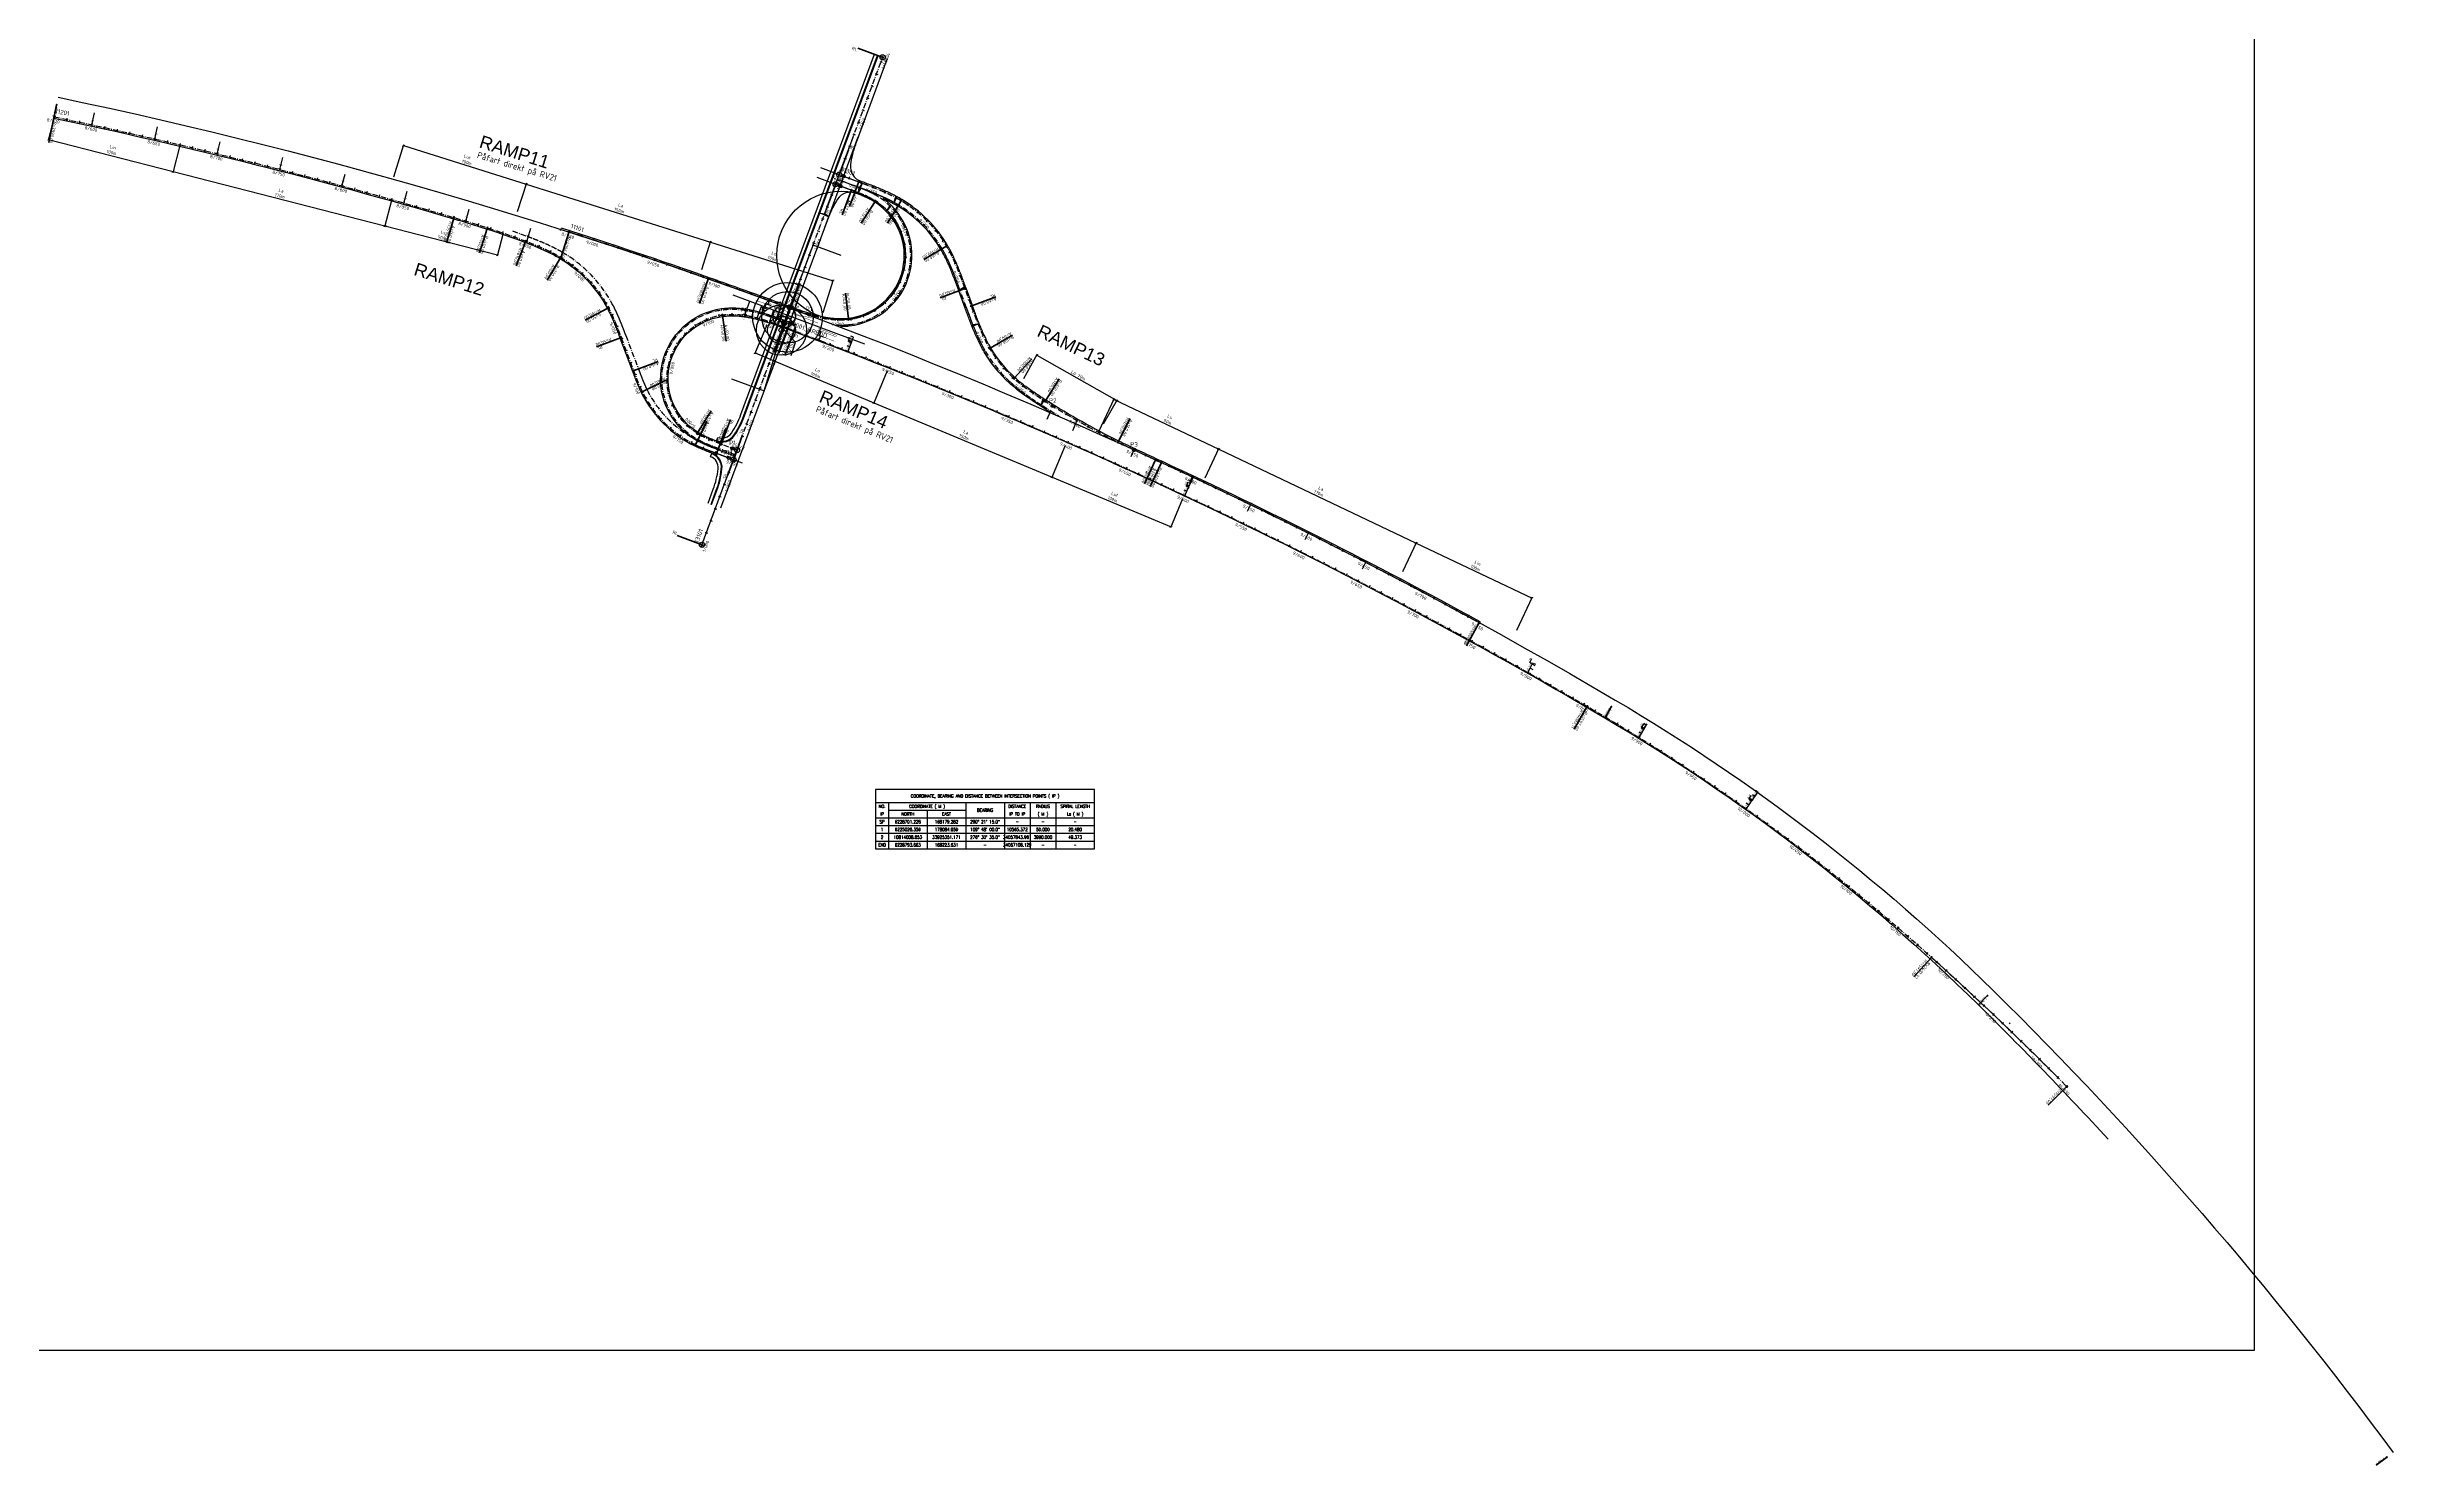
# Model space of a CAD drawing. Header units: metres. Extents: x 162815 to 178081, y 6220705 to 6240819.
# Drawn here: x 167643 to 169466, y 6227913 to 6229014 of the extents above; entities that cross this region are included whole.
import ezdxf
from ezdxf.enums import TextEntityAlignment as Align

# ---------------------------------------------------------------- set-up
doc = ezdxf.new("R2010")
doc.units = ezdxf.units.M
doc.linetypes.add('BH90-VAGMITT', pattern=[6.7, 4.2, -1, 0.5, -1])
doc.layers.get('Defpoints').update_dxf_attribs({"color": 5})
for name, color, linetype in [('00_tvångpunkter', 2, 'Continuous'), ('M-31-Centrumlinje', 4, 'BH90-VAGMITT'), ('M-31-Linjenamn', 3, 'Continuous'), ('M-312A', 3, 'Continuous'), ('M-32-Sektionering_markering', 3, 'Continuous'), ('M-32-Sektionering_text', 1, 'Continuous'), ('M-32-TP_text', 1, 'Continuous'), ('Skevningsdiagram', 1, 'Continuous')]:
    doc.layers.add(name, color=color, linetype=linetype)
doc.layers.add('M-32-TP_markering', color=3, linetype='Continuous', lineweight=35)
doc.styles.add('ARIAL', font='arial.ttf')
doc.styles.add('Iso', font='iso.shx')
doc.styles.add('ISO-Anno-50', font='iso.shx', dxfattribs={"height": 5})
doc.styles.add('ISO35', font='iso3098.shx')
doc.styles.add('ISO50', font='iso3098.shx', dxfattribs={"height": 5})
doc.styles.add('P_ISO_35', font='ISO', dxfattribs={"height": 3.5})
doc.styles.add('ROM25', font='ROMANS', dxfattribs={"height": 2.5})
doc.dimstyles.new('BH90', dxfattribs={"dimtxt": 2.5, "dimasz": 2.5, "dimexe": 1.5, "dimexo": 5, "dimgap": 2, "dimtad": 1, "dimzin": 0, "dimdsep": 46, "dimtxsty": 'Iso', "dimblk1": 'ARCHTICK', "dimblk2": 'ARCHTICK', "dimsah": 1, "dimcen": 1.5, "dimadec": 0, "dimazin": 0, "dimtfac": 1, "dimtix": 1, "dimtmove": 0, "dimatfit": 3, "dimldrblk": 'ARCHTICK', "dimfxl": 1, "dimtolj": 1, "dimtzin": 0, "dimarcsym": 0})
doc.dimstyles.new('BH90$0', dxfattribs={"dimtxt": 2.5, "dimasz": 2, "dimexe": 1, "dimexo": 5, "dimgap": 1, "dimtad": 1, "dimzin": 0, "dimdsep": 46, "dimtxsty": 'Iso', "dimblk1": 'ARCHTICK', "dimblk2": 'ARCHTICK', "dimsah": 1, "dimcen": 1.5, "dimadec": 0, "dimazin": 0, "dimtfac": 1, "dimtix": 1, "dimtmove": 0, "dimatfit": 3, "dimfxl": 1, "dimtolj": 1, "dimtzin": 0, "dimarcsym": 0})
picture_1 = doc.add_image_def('image1.png', size_in_pixel=(2309, 1928))

# ---------------------------------------------------------------- blocks, each defined once
blk = doc.blocks.new('_ARCHTICK')
at = {"color": 0, "linetype": 'ByBlock', "const_width": 0.15}
blk.add_lwpolyline([(-0.5, -0.5), (0.5, 0.5)], dxfattribs=at)
blk = doc.blocks.new('*D48')
at = {"layer": 'Defpoints', "color": 0, "lineweight": -2, "transparency": 16777216}
for p, q in [((167912.5, 6228913.4), (167920.4, 6228938.6)), ((167920.1, 6228937.6), (168015.5, 6228907.7)), ((168008.8, 6228886.4), (168015.8, 6228908.6))]:
    blk.add_line(p, q, dxfattribs=at)
at = {"layer": 'Defpoints', "color": 0, "transparency": 16777216}
for p in [(167911, 6228908.7), (168015.5, 6228907.7), (168007.3, 6228881.7)]:
    blk.add_point(p, dxfattribs=at)
at = {"layer": 'Defpoints', "color": 0, "lineweight": -2, "transparency": 16777216, "xscale": 2, "yscale": 2, "zscale": 2}
for p, rotation in [((167920.1, 6228937.6), 162.5468968134945), ((168015.5, 6228907.7), 342.5468968134945)]:
    blk.add_blockref('_ARCHTICK', p, dxfattribs=dict(at, rotation=rotation))
at = {"layer": 'Defpoints', "color": 0, "transparency": 16777216, "insert": (167969.1, 6228926.8), "char_height": 2.5, "attachment_point": 5, "rotation": 342.5469, "style": 'Iso'}
blk.add_mtext('\\A1;Lut\\P 100m', dxfattribs=at)
blk = doc.blocks.new('*D49')
at = {"layer": 'Defpoints', "color": 0, "lineweight": -2, "transparency": 16777216}
for p, q in [((168008.8, 6228886.4), (168015.8, 6228908.6)), ((168015.5, 6228907.7), (168158.6, 6228862.7)), ((168151.9, 6228841.5), (168158.9, 6228863.6))]:
    blk.add_line(p, q, dxfattribs=at)
at = {"layer": 'Defpoints', "color": 0, "transparency": 16777216}
for p in [(168007.3, 6228881.7), (168158.6, 6228862.7), (168150.4, 6228836.7)]:
    blk.add_point(p, dxfattribs=at)
at = {"layer": 'Defpoints', "color": 0, "lineweight": -2, "transparency": 16777216, "xscale": 2, "yscale": 2, "zscale": 2}
for p, rotation in [((168015.5, 6228907.7), 162.5468968134945), ((168158.6, 6228862.7), 342.5468968134945)]:
    blk.add_blockref('_ARCHTICK', p, dxfattribs=dict(at, rotation=rotation))
at = {"layer": 'Defpoints', "color": 0, "transparency": 16777216, "insert": (168088.3, 6228889.3), "char_height": 2.5, "attachment_point": 5, "rotation": 342.5469, "style": 'Iso'}
blk.add_mtext('\\A1;La\\P150m', dxfattribs=at)
blk = doc.blocks.new('*D50')
at = {"layer": 'Defpoints', "color": 0, "lineweight": -2, "transparency": 16777216}
for p, q in [((168151.9, 6228841.5), (168158.9, 6228863.6)), ((168158.6, 6228862.7), (168253.9, 6228832.7)), ((168246.1, 6228808), (168254.2, 6228833.7))]:
    blk.add_line(p, q, dxfattribs=at)
at = {"layer": 'Defpoints', "color": 0, "transparency": 16777216}
for p in [(168150.4, 6228836.7), (168253.9, 6228832.7), (168244.6, 6228803.3)]:
    blk.add_point(p, dxfattribs=at)
at = {"layer": 'Defpoints', "color": 0, "lineweight": -2, "transparency": 16777216, "xscale": 2, "yscale": 2, "zscale": 2}
for p, rotation in [((168158.6, 6228862.7), 162.5468968134945), ((168253.9, 6228832.7), 342.5468968134945)]:
    blk.add_blockref('_ARCHTICK', p, dxfattribs=dict(at, rotation=rotation))
at = {"layer": 'Defpoints', "color": 0, "transparency": 16777216, "insert": (168207.5, 6228851.8), "char_height": 2.5, "attachment_point": 5, "rotation": 342.5469, "style": 'Iso'}
blk.add_mtext('\\A1;Lo\\P100m', dxfattribs=at)
blk = doc.blocks.new('*D51')
at = {"layer": 'Defpoints', "color": 0, "lineweight": -2, "transparency": 16777216}
for p, q in [((167648.7, 6228959.5), (167644.1, 6228941.6)), ((167644.3, 6228942.5), (167741.1, 6228917.6)), ((167746.3, 6228937.7), (167740.9, 6228916.6))]:
    blk.add_line(p, q, dxfattribs=at)
at = {"layer": 'Defpoints', "color": 0, "transparency": 16777216}
for p in [(167649.9, 6228964.3), (167747.5, 6228942.6), (167741.1, 6228917.6)]:
    blk.add_point(p, dxfattribs=at)
at = {"layer": 'Defpoints', "color": 0, "lineweight": -2, "transparency": 16777216, "xscale": 2, "yscale": 2, "zscale": 2}
for p, rotation in [((167644.3, 6228942.5), 165.5532521136422), ((167741.1, 6228917.6), 345.5532521136421)]:
    blk.add_blockref('_ARCHTICK', p, dxfattribs=dict(at, rotation=rotation))
at = {"layer": 'Defpoints', "color": 0, "transparency": 16777216, "insert": (167693.8, 6228934.3), "char_height": 2.5, "attachment_point": 5, "rotation": 345.5533, "style": 'Iso'}
blk.add_mtext('\\A1;Lin\\P100m', dxfattribs=at)
blk = doc.blocks.new('*D52')
at = {"layer": 'Defpoints', "color": 0, "lineweight": -2, "transparency": 16777216}
for p, q in [((167746.3, 6228937.7), (167740.9, 6228916.6)), ((167741.1, 6228917.6), (167905.7, 6228875.2)), ((167910.8, 6228895.1), (167905.4, 6228874.2))]:
    blk.add_line(p, q, dxfattribs=at)
at = {"layer": 'Defpoints', "color": 0, "transparency": 16777216}
for p in [(167747.5, 6228942.6), (167912.1, 6228899.9), (167905.7, 6228875.2)]:
    blk.add_point(p, dxfattribs=at)
at = {"layer": 'Defpoints', "color": 0, "lineweight": -2, "transparency": 16777216, "xscale": 2, "yscale": 2, "zscale": 2}
for p, rotation in [((167741.1, 6228917.6), 165.5532521136422), ((167905.7, 6228875.2), 345.5532521136421)]:
    blk.add_blockref('_ARCHTICK', p, dxfattribs=dict(at, rotation=rotation))
at = {"layer": 'Defpoints', "color": 0, "transparency": 16777216, "insert": (167824.5, 6228900.6), "char_height": 2.5, "attachment_point": 5, "rotation": 345.5533, "style": 'Iso'}
blk.add_mtext('\\A1;La\\P170m', dxfattribs=at)
blk = doc.blocks.new('*D53')
at = {"layer": 'Defpoints', "color": 0, "lineweight": -2, "transparency": 16777216}
for p, q in [((167910.8, 6228895.1), (167905.4, 6228874.2)), ((167905.7, 6228875.2), (167993.1, 6228852.7)), ((167997.5, 6228869.6), (167992.9, 6228851.7))]:
    blk.add_line(p, q, dxfattribs=at)
at = {"layer": 'Defpoints', "color": 0, "transparency": 16777216}
for p in [(167912.1, 6228899.9), (167998.7, 6228874.5), (167993.1, 6228852.7)]:
    blk.add_point(p, dxfattribs=at)
at = {"layer": 'Defpoints', "color": 0, "lineweight": -2, "transparency": 16777216, "xscale": 2, "yscale": 2, "zscale": 2}
for p, rotation in [((167905.7, 6228875.2), 165.5532521136422), ((167993.1, 6228852.7), 345.5532521136421)]:
    blk.add_blockref('_ARCHTICK', p, dxfattribs=dict(at, rotation=rotation))
at = {"layer": 'Defpoints', "color": 0, "transparency": 16777216, "insert": (167950.5, 6228868.1), "char_height": 2.5, "attachment_point": 5, "rotation": 345.5533, "style": 'Iso'}
blk.add_mtext('\\A1;Ls\\P90m', dxfattribs=at)
blk = doc.blocks.new('*D54')
at = {"layer": 'Defpoints', "color": 0, "lineweight": -2, "transparency": 16777216}
for p, q in [((168202.4, 6228798.2), (168192.9, 6228775.6)), ((168193.3, 6228776.6), (168285.5, 6228738)), ((168295.8, 6228762.6), (168285.2, 6228737.1))]:
    blk.add_line(p, q, dxfattribs=at)
at = {"layer": 'Defpoints', "color": 0, "transparency": 16777216}
for p in [(168204.3, 6228802.8), (168297.7, 6228767.2), (168285.5, 6228738)]:
    blk.add_point(p, dxfattribs=at)
at = {"layer": 'Defpoints', "color": 0, "lineweight": -2, "transparency": 16777216, "xscale": 2, "yscale": 2, "zscale": 2}
for p, rotation in [((168193.3, 6228776.6), 157.334874867428), ((168285.5, 6228738), 337.334874867428)]:
    blk.add_blockref('_ARCHTICK', p, dxfattribs=dict(at, rotation=rotation))
at = {"layer": 'Defpoints', "color": 0, "transparency": 16777216, "insert": (168241.1, 6228761.3), "char_height": 2.5, "attachment_point": 5, "rotation": 337.3349, "style": 'Iso'}
blk.add_mtext('\\A1;Lo\\P100m', dxfattribs=at)
blk = doc.blocks.new('*D55')
at = {"layer": 'Defpoints', "color": 0, "lineweight": -2, "transparency": 16777216}
for p, q in [((168295.8, 6228762.6), (168285.2, 6228737.1)), ((168285.5, 6228738), (168424, 6228680.2)), ((168434.2, 6228704.8), (168423.6, 6228679.3))]:
    blk.add_line(p, q, dxfattribs=at)
at = {"layer": 'Defpoints', "color": 0, "transparency": 16777216}
for p in [(168297.7, 6228767.2), (168436.1, 6228709.4), (168424, 6228680.2)]:
    blk.add_point(p, dxfattribs=at)
at = {"layer": 'Defpoints', "color": 0, "lineweight": -2, "transparency": 16777216, "xscale": 2, "yscale": 2, "zscale": 2}
for p, rotation in [((168285.5, 6228738), 157.334874867428), ((168424, 6228680.2), 337.334874867428)]:
    blk.add_blockref('_ARCHTICK', p, dxfattribs=dict(at, rotation=rotation))
at = {"layer": 'Defpoints', "color": 0, "transparency": 16777216, "insert": (168356.4, 6228713.1), "char_height": 2.5, "attachment_point": 5, "rotation": 337.3349, "style": 'Iso'}
blk.add_mtext('\\A1;La\\P150m', dxfattribs=at)
blk = doc.blocks.new('*D56')
at = {"layer": 'Defpoints', "color": 0, "lineweight": -2, "transparency": 16777216}
for p, q in [((168434.2, 6228704.8), (168423.6, 6228679.3)), ((168424, 6228680.2), (168516.5, 6228641.6)), ((168525.5, 6228663.3), (168516.1, 6228640.7))]:
    blk.add_line(p, q, dxfattribs=at)
at = {"layer": 'Defpoints', "color": 0, "transparency": 16777216}
for p in [(168436.1, 6228709.4), (168527.4, 6228667.9), (168516.5, 6228641.6)]:
    blk.add_point(p, dxfattribs=at)
at = {"layer": 'Defpoints', "color": 0, "lineweight": -2, "transparency": 16777216, "xscale": 2, "yscale": 2, "zscale": 2}
for p, rotation in [((168424, 6228680.2), 157.334874867428), ((168516.5, 6228641.6), 337.334874867428)]:
    blk.add_blockref('_ARCHTICK', p, dxfattribs=dict(at, rotation=rotation))
at = {"layer": 'Defpoints', "color": 0, "transparency": 16777216, "insert": (168471.9, 6228664.9), "char_height": 2.5, "attachment_point": 5, "rotation": 337.3349, "style": 'Iso'}
blk.add_mtext('\\A1;Lut\\P100m', dxfattribs=at)
blk = doc.blocks.new('*D57')
at = {"layer": 'Defpoints', "color": 0, "lineweight": -2, "transparency": 16777216}
for p, q in [((168460.3, 6228715.5), (168472.6, 6228741.4)), ((168472.2, 6228740.5), (168553.5, 6228701.9)), ((168542.9, 6228679.7), (168553.9, 6228702.8))]:
    blk.add_line(p, q, dxfattribs=at)
at = {"layer": 'Defpoints', "color": 0, "transparency": 16777216}
for p in [(168458.2, 6228711), (168553.5, 6228701.9), (168540.7, 6228675.2)]:
    blk.add_point(p, dxfattribs=at)
at = {"layer": 'Defpoints', "color": 0, "lineweight": -2, "transparency": 16777216, "xscale": 2, "yscale": 2, "zscale": 2}
for p, rotation in [((168472.2, 6228740.5), 154.5970208892949), ((168553.5, 6228701.9), 334.5970208892949)]:
    blk.add_blockref('_ARCHTICK', p, dxfattribs=dict(at, rotation=rotation))
at = {"layer": 'Defpoints', "color": 0, "transparency": 16777216, "insert": (168514.7, 6228725.1), "char_height": 2.5, "attachment_point": 5, "rotation": 334.597, "style": 'Iso'}
blk.add_mtext('\\A1;Ls\\P90m', dxfattribs=at)
blk = doc.blocks.new('*D58')
at = {"layer": 'Defpoints', "color": 0, "lineweight": -2, "transparency": 16777216}
for p, q in [((168542.9, 6228679.7), (168553.9, 6228702.8)), ((168553.5, 6228701.9), (168707, 6228629)), ((168696.5, 6228606.9), (168707.4, 6228629.9))]:
    blk.add_line(p, q, dxfattribs=at)
at = {"layer": 'Defpoints', "color": 0, "transparency": 16777216}
for p in [(168540.7, 6228675.2), (168707, 6228629), (168694.4, 6228602.4)]:
    blk.add_point(p, dxfattribs=at)
at = {"layer": 'Defpoints', "color": 0, "lineweight": -2, "transparency": 16777216, "xscale": 2, "yscale": 2, "zscale": 2}
for p, rotation in [((168553.5, 6228701.9), 154.5970208892949), ((168707, 6228629), 334.5970208892949)]:
    blk.add_blockref('_ARCHTICK', p, dxfattribs=dict(at, rotation=rotation))
at = {"layer": 'Defpoints', "color": 0, "transparency": 16777216, "insert": (168632.1, 6228669.4), "char_height": 2.5, "attachment_point": 5, "rotation": 334.597, "style": 'Iso'}
blk.add_mtext('\\A1;La\\P170m', dxfattribs=at)
blk = doc.blocks.new('*D59')
at = {"layer": 'Defpoints', "color": 0, "lineweight": -2, "transparency": 16777216}
for p, q in [((168696.5, 6228606.9), (168707.4, 6228629.9)), ((168707, 6228629), (168797, 6228586.3)), ((168785.1, 6228561.3), (168797.4, 6228587.2))]:
    blk.add_line(p, q, dxfattribs=at)
at = {"layer": 'Defpoints', "color": 0, "transparency": 16777216}
for p in [(168694.4, 6228602.4), (168797, 6228586.3), (168783, 6228556.8)]:
    blk.add_point(p, dxfattribs=at)
at = {"layer": 'Defpoints', "color": 0, "lineweight": -2, "transparency": 16777216, "xscale": 2, "yscale": 2, "zscale": 2}
for p, rotation in [((168707, 6228629), 154.5970208892949), ((168797, 6228586.3), 334.5970208892949)]:
    blk.add_blockref('_ARCHTICK', p, dxfattribs=dict(at, rotation=rotation))
at = {"layer": 'Defpoints', "color": 0, "transparency": 16777216, "insert": (168753.9, 6228611.5), "char_height": 2.5, "attachment_point": 5, "rotation": 334.597, "style": 'Iso'}
blk.add_mtext('\\A1;Lin\\P100m', dxfattribs=at)
blk = doc.blocks.new('*D60')
at = {"layer": 'Defpoints', "color": 0, "lineweight": -2, "transparency": 16777216}
for p, q in [((168402, 6228756.8), (168412.8, 6228775.8)), ((168412.3, 6228774.9), (168474.3, 6228739.6)), ((168464, 6228721.5), (168474.8, 6228740.4))]:
    blk.add_line(p, q, dxfattribs=at)
at = {"layer": 'Defpoints', "color": 0, "transparency": 16777216}
for p in [(168399.5, 6228752.5), (168474.3, 6228739.6), (168461.5, 6228717.1)]:
    blk.add_point(p, dxfattribs=at)
at = {"layer": 'Defpoints', "color": 0, "lineweight": -2, "transparency": 16777216, "xscale": 2, "yscale": 2, "zscale": 2}
for p, rotation in [((168412.3, 6228774.9), 150.2838478019155), ((168474.3, 6228739.6), 330.2838478019156)]:
    blk.add_blockref('_ARCHTICK', p, dxfattribs=dict(at, rotation=rotation))
at = {"layer": 'Defpoints', "color": 0, "transparency": 16777216, "insert": (168444.4, 6228759.2), "char_height": 2.5, "attachment_point": 5, "rotation": 330.2838, "style": 'Iso'}
blk.add_mtext('\\A1;Lö 70m', dxfattribs=at)
blk = doc.blocks.new('_zniv')
at = {"color": 0}
for p, q in [((-0.4, 0), (0.4, 0)), ((0, 0.4), (0, -0.4))]:
    blk.add_line(p, q, dxfattribs=at)
at = {"color": 4, "style": 'Iso'}
blk.add_attdef('ZNIV', text='', height=2, dxfattribs=at).set_placement((0, 0), align=Align.BOTTOM_CENTER)
blk = doc.blocks.new('_DotSmall')
at = {"color": 0, "linetype": 'ByBlock', "const_width": 0.5}
blk.add_lwpolyline([(-0.0625, 0, 1), (0.0625, 0, 1)], format="xyb", close=True, dxfattribs=at)
blk = doc.blocks.new('_Open30')
at = {"color": 0, "linetype": 'ByBlock', "lineweight": -2}
for p, q in [((-1, 0.27), (0, 0)), ((0, 0), (-1, -0.27)), ((0, 0), (-1, 0))]:
    blk.add_line(p, q, dxfattribs=at)
blk = doc.blocks.new('*D70')
at = {"layer": 'Defpoints', "color": 0, "lineweight": -2, "transparency": 16777216}
blk.add_line((168223.9, 6228810.8), (168220.2, 6228800.9), dxfattribs=at)
at = {"layer": 'Defpoints', "color": 0, "transparency": 16777216}
for p in [(168223.9, 6228810.8, 48.5), (168219.4, 6228798.6, 48.1), (168219.4, 6228798.6)]:
    blk.add_point(p, dxfattribs=at)
at = {"layer": 'Defpoints', "color": 0, "lineweight": -2, "transparency": 16777216, "xscale": 2.5, "yscale": 2.5, "zscale": 2.5}
for name, p, rotation in [('_DotSmall', (168223.9, 6228810.8), 69.67124182271152), ('_Open30', (168219.4, 6228798.6), 249.6712418227115)]:
    blk.add_blockref(name, p, dxfattribs=dict(at, rotation=rotation))
at = {"layer": 'Defpoints', "color": 0, "transparency": 16777216, "insert": (168219, 6228807), "char_height": 2.5, "attachment_point": 5, "rotation": 69.6712, "style": 'Iso'}
blk.add_mtext('\\A1;2.68%', dxfattribs=at)
blk = doc.blocks.new('*D73')
at = {"layer": 'Defpoints', "color": 0, "lineweight": -2, "transparency": 16777216}
blk.add_line((168214.1, 6228814.4), (168210.4, 6228804.5), dxfattribs=at)
at = {"layer": 'Defpoints', "color": 0, "transparency": 16777216}
for p in [(168214.1, 6228814.4, 48.5), (168209.6, 6228802.2, 48.1), (168209.6, 6228802.2)]:
    blk.add_point(p, dxfattribs=at)
at = {"layer": 'Defpoints', "color": 0, "lineweight": -2, "transparency": 16777216, "xscale": 2.5, "yscale": 2.5, "zscale": 2.5}
for name, p, rotation in [('_Open30', (168209.6, 6228802.2), 249.8181176597608), ('_DotSmall', (168214.1, 6228814.4), 69.81811765976073)]:
    blk.add_blockref(name, p, dxfattribs=dict(at, rotation=rotation))
at = {"layer": 'Defpoints', "color": 0, "transparency": 16777216, "insert": (168209.2, 6228810.6), "char_height": 2.5, "attachment_point": 5, "rotation": 69.8181, "style": 'Iso'}
blk.add_mtext('\\A1;2.60%', dxfattribs=at)
blk = doc.blocks.new('*D76')
at = {"layer": 'Defpoints', "color": 0, "lineweight": -2, "transparency": 16777216}
for p, q in [((168241.5, 6228790.9), (168242.9, 6228790.3)), ((168242.7, 6228794.1), (168244.1, 6228793.6)), ((168244.5, 6228793.5), (168243.3, 6228790.2))]:
    blk.add_line(p, q, dxfattribs=at)
at = {"layer": 'Defpoints', "color": 0, "transparency": 16777216}
for p in [(168243.3, 6228790.2), (168243.3, 6228790.2), (168244.6, 6228793.4)]:
    blk.add_point(p, dxfattribs=at)
at = {"layer": 'Defpoints', "color": 0, "lineweight": -2, "transparency": 16777216, "xscale": 0.8, "yscale": 0.8, "zscale": 0.8}
for p, rotation in [((168243.3, 6228790.2), 249.1799269321833), ((168244.5, 6228793.5), 69.17992693218329)]:
    blk.add_blockref('_ARCHTICK', p, dxfattribs=dict(at, rotation=rotation))
at = {"layer": 'Defpoints', "color": 0, "transparency": 16777216, "insert": (168243, 6228792.1), "char_height": 1, "attachment_point": 5, "rotation": 69.1799, "style": 'Iso'}
blk.add_mtext('\\A1;3.50', dxfattribs=at)
blk = doc.blocks.new('*D77')
at = {"layer": 'Defpoints', "color": 0, "lineweight": -2, "transparency": 16777216}
for p, q in [((168244.2, 6228789.8), (168242.9, 6228786.5)), ((168244.5, 6228785.9), (168243.3, 6228786.4)), ((168245.8, 6228789.2), (168244.5, 6228789.7))]:
    blk.add_line(p, q, dxfattribs=at)
at = {"layer": 'Defpoints', "color": 0, "transparency": 16777216}
for p in [(168242.6, 6228786.6), (168242.9, 6228786.5), (168243.9, 6228789.9)]:
    blk.add_point(p, dxfattribs=at)
at = {"layer": 'Defpoints', "color": 0, "lineweight": -2, "transparency": 16777216, "xscale": 0.8, "yscale": 0.8, "zscale": 0.8}
for p, rotation in [((168242.9, 6228786.5), 249.1749215327004), ((168244.2, 6228789.8), 69.17492153270041)]:
    blk.add_blockref('_ARCHTICK', p, dxfattribs=dict(at, rotation=rotation))
at = {"layer": 'Defpoints', "color": 0, "transparency": 16777216, "insert": (168242.7, 6228788.5), "char_height": 1, "attachment_point": 5, "rotation": 69.1749, "style": 'Iso'}
blk.add_mtext('\\A1;3.54', dxfattribs=at)
blk = doc.blocks.new('*D78')
at = {"layer": 'Defpoints', "color": 0, "lineweight": -2, "transparency": 16777216}
for p, q in [((168203.4, 6228814.1), (168204.6, 6228817.4)), ((168205.3, 6228813.4), (168203.8, 6228814)), ((168206.4, 6228816.7), (168204.9, 6228817.2))]:
    blk.add_line(p, q, dxfattribs=at)
at = {"layer": 'Defpoints', "color": 0, "transparency": 16777216}
for p in [(168203.4, 6228814.1), (168204.6, 6228817.4), (168204.6, 6228817.4)]:
    blk.add_point(p, dxfattribs=at)
at = {"layer": 'Defpoints', "color": 0, "lineweight": -2, "transparency": 16777216, "xscale": 0.8, "yscale": 0.8, "zscale": 0.8}
for p, rotation in [((168203.4, 6228814.1), 250.1568787141084), ((168204.6, 6228817.4), 70.15687871410839)]:
    blk.add_blockref('_ARCHTICK', p, dxfattribs=dict(at, rotation=rotation))
at = {"layer": 'Defpoints', "color": 0, "transparency": 16777216, "insert": (168203.1, 6228816), "char_height": 1, "attachment_point": 5, "rotation": 70.1569, "style": 'Iso'}
blk.add_mtext('\\A1;3.45', dxfattribs=at)
blk = doc.blocks.new('*D79')
at = {"layer": 'Defpoints', "color": 0, "lineweight": -2, "transparency": 16777216}
for p, q in [((168201.8, 6228814.7), (168200.6, 6228811.4)), ((168202.4, 6228810.7), (168200.9, 6228811.2)), ((168203.6, 6228814), (168202.1, 6228814.5))]:
    blk.add_line(p, q, dxfattribs=at)
at = {"layer": 'Defpoints', "color": 0, "transparency": 16777216}
for p in [(168200.6, 6228811.4), (168200.6, 6228811.4), (168201.8, 6228814.7)]:
    blk.add_point(p, dxfattribs=at)
at = {"layer": 'Defpoints', "color": 0, "lineweight": -2, "transparency": 16777216, "xscale": 0.8, "yscale": 0.8, "zscale": 0.8}
for p, rotation in [((168200.6, 6228811.4), 250.0486494435474), ((168201.8, 6228814.7), 70.0486494435474)]:
    blk.add_blockref('_ARCHTICK', p, dxfattribs=dict(at, rotation=rotation))
at = {"layer": 'Defpoints', "color": 0, "transparency": 16777216, "insert": (168200.3, 6228813.3), "char_height": 1, "attachment_point": 5, "rotation": 70.0486, "style": 'Iso'}
blk.add_mtext('\\A1;3.50', dxfattribs=at)
blk = doc.blocks.new('*D80')
at = {"layer": 'Defpoints', "color": 0, "lineweight": -2, "transparency": 16777216}
for p, q in [((168198.8, 6228810.4), (168198.5, 6228809.7)), ((168199.3, 6228811.8), (168198.8, 6228810.4)), ((168200.7, 6228809.7), (168199.2, 6228810.3)), ((168199.3, 6228811.8), (168199.6, 6228812.6)), ((168201.2, 6228811.2), (168199.7, 6228811.7))]:
    blk.add_line(p, q, dxfattribs=at)
at = {"layer": 'Defpoints', "color": 0, "transparency": 16777216}
for p in [(168198.8, 6228810.4), (168198.8, 6228810.4), (168199.3, 6228811.8)]:
    blk.add_point(p, dxfattribs=at)
at = {"layer": 'Defpoints', "color": 0, "lineweight": -2, "transparency": 16777216, "xscale": 0.8, "yscale": 0.8, "zscale": 0.8}
for p, rotation in [((168198.8, 6228810.4), 70.06718364627828), ((168199.3, 6228811.8), 250.0671836462783)]:
    blk.add_blockref('_ARCHTICK', p, dxfattribs=dict(at, rotation=rotation))
at = {"layer": 'Defpoints', "color": 0, "transparency": 16777216, "insert": (168198.2, 6228811.4), "char_height": 1, "attachment_point": 5, "rotation": 70.0672, "style": 'Iso'}
blk.add_mtext('\\A1;1.50', dxfattribs=at)
blk = doc.blocks.new('*D81')
at = {"layer": 'Defpoints', "color": 0, "lineweight": -2, "transparency": 16777216}
for p, q in [((168199.8, 6228810.1), (168198.6, 6228806.8)), ((168200.5, 6228806.1), (168199, 6228806.6)), ((168201.7, 6228809.4), (168200.2, 6228809.9))]:
    blk.add_line(p, q, dxfattribs=at)
at = {"layer": 'Defpoints', "color": 0, "transparency": 16777216}
for p in [(168198.6, 6228806.8), (168198.6, 6228806.8), (168199.8, 6228810.1)]:
    blk.add_point(p, dxfattribs=at)
at = {"layer": 'Defpoints', "color": 0, "lineweight": -2, "transparency": 16777216, "xscale": 0.8, "yscale": 0.8, "zscale": 0.8}
for p, rotation in [((168198.6, 6228806.8), 250.0518361300361), ((168199.8, 6228810.1), 70.05183613003601)]:
    blk.add_blockref('_ARCHTICK', p, dxfattribs=dict(at, rotation=rotation))
at = {"layer": 'Defpoints', "color": 0, "transparency": 16777216, "insert": (168198.4, 6228808.7), "char_height": 1, "attachment_point": 5, "rotation": 70.0518, "style": 'Iso'}
blk.add_mtext('\\A1;3.50', dxfattribs=at)
blk = doc.blocks.new('tpkt')
at = {"layer": '00_tvångpunkter'}
blk.add_circle((0, 0), 2, dxfattribs=at)
blk = doc.blocks.new('skevning')
at = {"layer": 'Skevningsdiagram'}
h = blk.add_hatch(dxfattribs=at)
h.set_pattern_fill('LINE', color=256, scale=2, angle=90, style=0)
h.set_pattern_definition([(90, (-3.5, -2.9835), (-0.25, 2e-17), [])])
h.paths.add_polyline_path([(0, 0.875), (0, 0), (-3.5, 0)])
blk.add_lwpolyline([(0, 0.875), (0, 0), (-3.5, 0)], close=True, dxfattribs=at)
blk = doc.blocks.new('*D89')
at = {"layer": 'Defpoints', "color": 0, "lineweight": -2, "transparency": 16777216}
for p, q in [((168263.2, 6228778.7), (168265.1, 6228778)), ((168264.5, 6228782.3), (168266.4, 6228781.6)), ((168265.6, 6228777.9), (168266.9, 6228781.4))]:
    blk.add_line(p, q, dxfattribs=at)
at = {"layer": 'Defpoints', "color": 0, "transparency": 16777216}
for p in [(168265.6, 6228777.9), (168266.9, 6228781.4), (168266.9, 6228781.4)]:
    blk.add_point(p, dxfattribs=at)
at = {"layer": 'Defpoints', "color": 0, "lineweight": -2, "transparency": 16777216}
for p, rotation in [((168265.6, 6228777.9), 249.5691703632049), ((168266.9, 6228781.4), 69.56917036320492)]:
    blk.add_blockref('_ARCHTICK', p, dxfattribs=dict(at, rotation=rotation))
at = {"layer": 'Defpoints', "color": 0, "transparency": 16777216, "insert": (168265.2, 6228780), "char_height": 1.25, "attachment_point": 5, "rotation": 69.5692, "style": 'Iso'}
blk.add_mtext('\\A1;3.75', dxfattribs=at)
blk = doc.blocks.new('*D90')
at = {"layer": 'Defpoints', "color": 0, "lineweight": -2, "transparency": 16777216}
for p, q in [((168265.8, 6228785.5), (168267.6, 6228784.8)), ((168266.9, 6228781.4), (168268.1, 6228784.7)), ((168264.5, 6228782.3), (168266.4, 6228781.6))]:
    blk.add_line(p, q, dxfattribs=at)
at = {"layer": 'Defpoints', "color": 0, "transparency": 16777216}
for p in [(168268.1, 6228784.7), (168268.1, 6228784.7), (168266.9, 6228781.4)]:
    blk.add_point(p, dxfattribs=at)
at = {"layer": 'Defpoints', "color": 0, "lineweight": -2, "transparency": 16777216}
for p, rotation in [((168268.1, 6228784.7), 69.56917036320492), ((168266.9, 6228781.4), 249.5691703632049)]:
    blk.add_blockref('_ARCHTICK', p, dxfattribs=dict(at, rotation=rotation))
at = {"layer": 'Defpoints', "color": 0, "transparency": 16777216, "insert": (168266.4, 6228783.4), "char_height": 1.25, "attachment_point": 5, "rotation": 69.5692, "style": 'Iso'}
blk.add_mtext('\\A1;3.50', dxfattribs=at)
blk = doc.blocks.new('*D91')
at = {"layer": 'Defpoints', "color": 0, "lineweight": -2, "transparency": 16777216}
for p, q in [((168265.8, 6228785.6), (168266.9, 6228788.8)), ((168268.3, 6228785.1), (168265.8, 6228785.6)), ((168265.8, 6228785.5), (168267.6, 6228784.8)), ((168266.1, 6228786.5), (168268, 6228785.8)), ((168268.1, 6228784.7), (168268.5, 6228785.6))]:
    blk.add_line(p, q, dxfattribs=at)
at = {"layer": 'Defpoints', "color": 0, "transparency": 16777216}
for p in [(168268.1, 6228784.7), (168268.5, 6228785.6), (168268.5, 6228785.6)]:
    blk.add_point(p, dxfattribs=at)
at = {"layer": 'Defpoints', "color": 0, "lineweight": -2, "transparency": 16777216}
for p, rotation in [((168268.1, 6228784.7), 249.5691703632049), ((168268.5, 6228785.6), 69.56917036320492)]:
    blk.add_blockref('_ARCHTICK', p, dxfattribs=dict(at, rotation=rotation))
at = {"layer": 'Defpoints', "color": 0, "transparency": 16777216, "insert": (168265.3, 6228787.6), "char_height": 1.25, "attachment_point": 5, "rotation": 69.5692, "style": 'Iso'}
blk.add_mtext('\\A1;1.00', dxfattribs=at)
blk = doc.blocks.new('*D92')
at = {"layer": 'Defpoints', "color": 0, "lineweight": -2, "transparency": 16777216}
for p, q in [((168266.1, 6228786.5), (168268, 6228785.8)), ((168267.4, 6228790), (168269.3, 6228789.3)), ((168268.5, 6228785.6), (168269.8, 6228789.1))]:
    blk.add_line(p, q, dxfattribs=at)
at = {"layer": 'Defpoints', "color": 0, "transparency": 16777216}
for p in [(168268.5, 6228785.6), (168269.8, 6228789.1), (168269.8, 6228789.1)]:
    blk.add_point(p, dxfattribs=at)
at = {"layer": 'Defpoints', "color": 0, "lineweight": -2, "transparency": 16777216}
for p, rotation in [((168268.5, 6228785.6), 249.5691703632049), ((168269.8, 6228789.1), 69.56917036320492)]:
    blk.add_blockref('_ARCHTICK', p, dxfattribs=dict(at, rotation=rotation))
at = {"layer": 'Defpoints', "color": 0, "transparency": 16777216, "insert": (168268.2, 6228788.2), "char_height": 1.25, "attachment_point": 5, "rotation": 69.5692, "style": 'Iso'}
blk.add_mtext('\\A1;3.75', dxfattribs=at)
blk = doc.blocks.new('*D93')
at = {"layer": 'Defpoints', "color": 0, "lineweight": -2, "transparency": 16777216}
for p, q in [((168524.9, 6228667), (168526.8, 6228666.1)), ((168526.5, 6228670.3), (168528.3, 6228669.5)), ((168527.2, 6228665.9), (168528.8, 6228669.3))]:
    blk.add_line(p, q, dxfattribs=at)
at = {"layer": 'Defpoints', "color": 0, "transparency": 16777216}
for p in [(168527.2, 6228665.9), (168528.8, 6228669.3), (168528.8, 6228669.3)]:
    blk.add_point(p, dxfattribs=at)
at = {"layer": 'Defpoints', "color": 0, "lineweight": -2, "transparency": 16777216}
for p, rotation in [((168527.2, 6228665.9), 244.8324873344892), ((168528.8, 6228669.3), 64.83248733448916)]:
    blk.add_blockref('_ARCHTICK', p, dxfattribs=dict(at, rotation=rotation))
at = {"layer": 'Defpoints', "color": 0, "transparency": 16777216, "insert": (168527, 6228668.1), "char_height": 1.25, "attachment_point": 5, "rotation": 64.8325, "style": 'Iso'}
blk.add_mtext('\\A1;3.75', dxfattribs=at)
blk = doc.blocks.new('*D94')
at = {"layer": 'Defpoints', "color": 0, "lineweight": -2, "transparency": 16777216}
for p, q in [((168526.5, 6228670.3), (168528.3, 6228669.5)), ((168528, 6228673.5), (168529.8, 6228672.7)), ((168528.8, 6228669.3), (168530.3, 6228672.5))]:
    blk.add_line(p, q, dxfattribs=at)
at = {"layer": 'Defpoints', "color": 0, "transparency": 16777216}
for p in [(168528.8, 6228669.3), (168530.3, 6228672.5), (168530.3, 6228672.5)]:
    blk.add_point(p, dxfattribs=at)
at = {"layer": 'Defpoints', "color": 0, "lineweight": -2, "transparency": 16777216}
for p, rotation in [((168528.8, 6228669.3), 244.8324873344892), ((168530.3, 6228672.5), 64.83248733448919)]:
    blk.add_blockref('_ARCHTICK', p, dxfattribs=dict(at, rotation=rotation))
at = {"layer": 'Defpoints', "color": 0, "transparency": 16777216, "insert": (168528.5, 6228671.3), "char_height": 1.25, "attachment_point": 5, "rotation": 64.8325, "style": 'Iso'}
blk.add_mtext('\\A1;3.50', dxfattribs=at)
blk = doc.blocks.new('*D95')
at = {"layer": 'Defpoints', "color": 0, "lineweight": -2, "transparency": 16777216}
for p, q in [((168528.4, 6228673.4), (168529.8, 6228676.5)), ((168528, 6228673.5), (168529.8, 6228672.7)), ((168530.5, 6228672.9), (168528.4, 6228673.4)), ((168528.5, 6228674.4), (168530.3, 6228673.6)), ((168530.3, 6228672.5), (168529.9, 6228671.5)), ((168530.3, 6228672.5), (168530.7, 6228673.4)), ((168530.3, 6228672.5), (168530.7, 6228673.4)), ((168530.7, 6228673.4), (168531.1, 6228674.3))]:
    blk.add_line(p, q, dxfattribs=at)
at = {"layer": 'Defpoints', "color": 0, "transparency": 16777216}
for p in [(168530.3, 6228672.5), (168530.7, 6228673.4), (168530.7, 6228673.4)]:
    blk.add_point(p, dxfattribs=at)
at = {"layer": 'Defpoints', "color": 0, "lineweight": -2, "transparency": 16777216}
for p, rotation in [((168530.3, 6228672.5), 64.83248733448919), ((168530.7, 6228673.4), 244.8324873344892)]:
    blk.add_blockref('_ARCHTICK', p, dxfattribs=dict(at, rotation=rotation))
at = {"layer": 'Defpoints', "color": 0, "transparency": 16777216, "insert": (168528.1, 6228675.4), "char_height": 1.25, "attachment_point": 5, "rotation": 64.8325, "style": 'Iso'}
blk.add_mtext('\\A1;1.00', dxfattribs=at)
blk = doc.blocks.new('*D96')
at = {"layer": 'Defpoints', "color": 0, "lineweight": -2, "transparency": 16777216}
for p, q in [((168530, 6228677.8), (168531.9, 6228677)), ((168530.7, 6228673.4), (168532.3, 6228676.8)), ((168528.5, 6228674.4), (168530.3, 6228673.6))]:
    blk.add_line(p, q, dxfattribs=at)
at = {"layer": 'Defpoints', "color": 0, "transparency": 16777216}
for p in [(168532.3, 6228676.8), (168532.3, 6228676.8), (168530.7, 6228673.4)]:
    blk.add_point(p, dxfattribs=at)
at = {"layer": 'Defpoints', "color": 0, "lineweight": -2, "transparency": 16777216}
for p, rotation in [((168532.3, 6228676.8), 64.83248733448919), ((168530.7, 6228673.4), 244.8324873344892)]:
    blk.add_blockref('_ARCHTICK', p, dxfattribs=dict(at, rotation=rotation))
at = {"layer": 'Defpoints', "color": 0, "transparency": 16777216, "insert": (168530.5, 6228675.5), "char_height": 1.25, "attachment_point": 5, "rotation": 64.8325, "style": 'Iso'}
blk.add_mtext('\\A1;3.75', dxfattribs=at)
blk = doc.blocks.new('*D97')
at = {"layer": 'Defpoints', "color": 0, "lineweight": -2, "transparency": 16777216}
for p, q in [((168530, 6228677.8), (168531.9, 6228677)), ((168531.5, 6228681), (168533.3, 6228680.1)), ((168532.3, 6228676.8), (168531.9, 6228675.8)), ((168532.3, 6228676.8), (168533.8, 6228679.9)), ((168533.8, 6228679.9), (168534.2, 6228680.8))]:
    blk.add_line(p, q, dxfattribs=at)
at = {"layer": 'Defpoints', "color": 0, "transparency": 16777216}
for p in [(168532.3, 6228676.8), (168533.8, 6228679.9), (168533.8, 6228679.9)]:
    blk.add_point(p, dxfattribs=at)
at = {"layer": 'Defpoints', "color": 0, "lineweight": -2, "transparency": 16777216}
for p, rotation in [((168532.3, 6228676.8), 64.83248733448919), ((168533.8, 6228679.9), 244.8324873344892)]:
    blk.add_blockref('_ARCHTICK', p, dxfattribs=dict(at, rotation=rotation))
at = {"layer": 'Defpoints', "color": 0, "transparency": 16777216, "insert": (168532, 6228678.8), "char_height": 1.25, "attachment_point": 5, "rotation": 64.8325, "style": 'Iso'}
blk.add_mtext('\\A1;3.50', dxfattribs=at)
blk = doc.blocks.new('*D98')
at = {"layer": 'Defpoints', "color": 0, "lineweight": -2, "transparency": 16777216}
for p, q in [((168793.8, 6228528.5), (168795.6, 6228531.8)), ((168797.8, 6228530.6), (168796, 6228531.5)), ((168796, 6228527.3), (168794.2, 6228528.2))]:
    blk.add_line(p, q, dxfattribs=at)
at = {"layer": 'Defpoints', "color": 0, "transparency": 16777216}
for p in [(168795.6, 6228531.8), (168795.6, 6228531.8), (168793.8, 6228528.5)]:
    blk.add_point(p, dxfattribs=at)
at = {"layer": 'Defpoints', "color": 0, "lineweight": -2, "transparency": 16777216}
for p, rotation in [((168793.8, 6228528.5), 241.9185236257568), ((168795.6, 6228531.8), 61.91852362575677)]:
    blk.add_blockref('_ARCHTICK', p, dxfattribs=dict(at, rotation=rotation))
at = {"layer": 'Defpoints', "color": 0, "transparency": 16777216, "insert": (168793.7, 6228530.6), "char_height": 1.25, "attachment_point": 5, "rotation": 61.9185, "style": 'Iso'}
blk.add_mtext('\\A1;3.75', dxfattribs=at)
blk = doc.blocks.new('*D99')
at = {"layer": 'Defpoints', "color": 0, "lineweight": -2, "transparency": 16777216}
for p, q in [((168795.6, 6228531.8), (168797.2, 6228534.9)), ((168797.8, 6228530.6), (168796, 6228531.5)), ((168799.4, 6228533.7), (168797.7, 6228534.6))]:
    blk.add_line(p, q, dxfattribs=at)
at = {"layer": 'Defpoints', "color": 0, "transparency": 16777216}
for p in [(168795.6, 6228531.8), (168797.2, 6228534.9), (168797.2, 6228534.9)]:
    blk.add_point(p, dxfattribs=at)
at = {"layer": 'Defpoints', "color": 0, "lineweight": -2, "transparency": 16777216}
for p, rotation in [((168795.6, 6228531.8), 241.9185236257568), ((168797.2, 6228534.9), 61.91852362575678)]:
    blk.add_blockref('_ARCHTICK', p, dxfattribs=dict(at, rotation=rotation))
at = {"layer": 'Defpoints', "color": 0, "transparency": 16777216, "insert": (168795.4, 6228533.8), "char_height": 1.25, "attachment_point": 5, "rotation": 61.9185, "style": 'Iso'}
blk.add_mtext('\\A1;3.50', dxfattribs=at)
blk = doc.blocks.new('*D100')
at = {"layer": 'Defpoints', "color": 0, "lineweight": -2, "transparency": 16777216}
for p, q in [((168795.3, 6228536.3), (168796.9, 6228539.3)), ((168797.4, 6228535.3), (168795.3, 6228536.3)), ((168797.2, 6228534.9), (168797.7, 6228535.7)), ((168799.4, 6228533.7), (168797.7, 6228534.6)), ((168799.9, 6228534.6), (168798.1, 6228535.5))]:
    blk.add_line(p, q, dxfattribs=at)
at = {"layer": 'Defpoints', "color": 0, "transparency": 16777216}
for p in [(168797.2, 6228534.9), (168797.7, 6228535.7), (168797.7, 6228535.7)]:
    blk.add_point(p, dxfattribs=at)
at = {"layer": 'Defpoints', "color": 0, "lineweight": -2, "transparency": 16777216}
for p, rotation in [((168797.2, 6228534.9), 241.9185236257568), ((168797.7, 6228535.7), 61.91852362575678)]:
    blk.add_blockref('_ARCHTICK', p, dxfattribs=dict(at, rotation=rotation))
at = {"layer": 'Defpoints', "color": 0, "transparency": 16777216, "insert": (168795.1, 6228538.4), "char_height": 1.25, "attachment_point": 5, "rotation": 61.9185, "style": 'Iso'}
blk.add_mtext('\\A1;1.00', dxfattribs=at)
blk = doc.blocks.new('*D101')
at = {"layer": 'Defpoints', "color": 0, "lineweight": -2, "transparency": 16777216}
for p, q in [((168878, 6228479.3), (168879.7, 6228478.2)), ((168879.9, 6228482.5), (168881.6, 6228481.5)), ((168880.1, 6228478), (168882, 6228481.2))]:
    blk.add_line(p, q, dxfattribs=at)
at = {"layer": 'Defpoints', "color": 0, "transparency": 16777216}
for p in [(168880.1, 6228478), (168882, 6228481.2), (168882, 6228481.2)]:
    blk.add_point(p, dxfattribs=at)
at = {"layer": 'Defpoints', "color": 0, "lineweight": -2, "transparency": 16777216}
for p, rotation in [((168880.1, 6228478), 239.3123970708972), ((168882, 6228481.2), 59.3123970708972)]:
    blk.add_blockref('_ARCHTICK', p, dxfattribs=dict(at, rotation=rotation))
at = {"layer": 'Defpoints', "color": 0, "transparency": 16777216, "insert": (168880.1, 6228480.2), "char_height": 1.25, "attachment_point": 5, "rotation": 59.3124, "style": 'Iso'}
blk.add_mtext('\\A1;3.75', dxfattribs=at)
blk = doc.blocks.new('*D102')
at = {"layer": 'Defpoints', "color": 0, "lineweight": -2, "transparency": 16777216}
for p, q in [((168879.9, 6228482.5), (168881.6, 6228481.5)), ((168881.7, 6228485.5), (168883.4, 6228484.5)), ((168882, 6228481.2), (168883.8, 6228484.2))]:
    blk.add_line(p, q, dxfattribs=at)
at = {"layer": 'Defpoints', "color": 0, "transparency": 16777216}
for p in [(168882, 6228481.2), (168883.8, 6228484.2), (168883.8, 6228484.2)]:
    blk.add_point(p, dxfattribs=at)
at = {"layer": 'Defpoints', "color": 0, "lineweight": -2, "transparency": 16777216}
for p, rotation in [((168882, 6228481.2), 239.3123970708972), ((168883.8, 6228484.2), 59.31239707089718)]:
    blk.add_blockref('_ARCHTICK', p, dxfattribs=dict(at, rotation=rotation))
at = {"layer": 'Defpoints', "color": 0, "transparency": 16777216, "insert": (168882, 6228483.3), "char_height": 1.25, "attachment_point": 5, "rotation": 59.3124, "style": 'Iso'}
blk.add_mtext('\\A1;3.50', dxfattribs=at)
blk = doc.blocks.new('*D103')
at = {"layer": 'Defpoints', "color": 0, "lineweight": -2, "transparency": 16777216}
for p, q in [((168881.7, 6228485.5), (168883.4, 6228484.5)), ((168882.1, 6228485.7), (168883.8, 6228488.6)), ((168884.1, 6228484.6), (168882.1, 6228485.7)), ((168882.2, 6228486.4), (168883.9, 6228485.3)), ((168883.8, 6228484.2), (168884.3, 6228485.1))]:
    blk.add_line(p, q, dxfattribs=at)
at = {"layer": 'Defpoints', "color": 0, "transparency": 16777216}
for p in [(168883.8, 6228484.2), (168884.3, 6228485.1), (168884.3, 6228485.1)]:
    blk.add_point(p, dxfattribs=at)
at = {"layer": 'Defpoints', "color": 0, "lineweight": -2, "transparency": 16777216}
for p, rotation in [((168883.8, 6228484.2), 239.3123970708972), ((168884.3, 6228485.1), 59.31239707089718)]:
    blk.add_blockref('_ARCHTICK', p, dxfattribs=dict(at, rotation=rotation))
at = {"layer": 'Defpoints', "color": 0, "transparency": 16777216, "insert": (168882, 6228487.7), "char_height": 1.25, "attachment_point": 5, "rotation": 59.3124, "style": 'Iso'}
blk.add_mtext('\\A1;1.00', dxfattribs=at)
blk = doc.blocks.new('*D104')
at = {"layer": 'Defpoints', "color": 0, "lineweight": -2, "transparency": 16777216}
for p, q in [((168882.2, 6228486.4), (168883.9, 6228485.3)), ((168883.8, 6228489), (168885.5, 6228488)), ((168884.3, 6228485.1), (168883.8, 6228484.2)), ((168884.3, 6228485.1), (168885.9, 6228487.7)), ((168885.9, 6228487.7), (168886.4, 6228488.6))]:
    blk.add_line(p, q, dxfattribs=at)
at = {"layer": 'Defpoints', "color": 0, "transparency": 16777216}
for p in [(168884.3, 6228485.1), (168885.9, 6228487.7), (168885.9, 6228487.7)]:
    blk.add_point(p, dxfattribs=at)
at = {"layer": 'Defpoints', "color": 0, "lineweight": -2, "transparency": 16777216}
for p, rotation in [((168884.3, 6228485.1), 59.3123970708972), ((168885.9, 6228487.7), 239.3123970708972)]:
    blk.add_blockref('_ARCHTICK', p, dxfattribs=dict(at, rotation=rotation))
at = {"layer": 'Defpoints', "color": 0, "transparency": 16777216, "insert": (168884.1, 6228487), "char_height": 1.25, "attachment_point": 5, "rotation": 59.3124, "style": 'Iso'}
blk.add_mtext('\\A1;3.09', dxfattribs=at)
blk = doc.blocks.new('*D105')
at = {"layer": 'Defpoints', "color": 0, "lineweight": -2, "transparency": 16777216}
for p, q in [((168961.4, 6228424.1), (168963, 6228422.9)), ((168963.4, 6228422.7), (168965.6, 6228425.7)), ((168963.5, 6228427.2), (168965.2, 6228426))]:
    blk.add_line(p, q, dxfattribs=at)
at = {"layer": 'Defpoints', "color": 0, "transparency": 16777216}
for p in [(168963.4, 6228422.7), (168965.6, 6228425.7), (168965.6, 6228425.7)]:
    blk.add_point(p, dxfattribs=at)
at = {"layer": 'Defpoints', "color": 0, "lineweight": -2, "transparency": 16777216}
for p, rotation in [((168963.4, 6228422.7), 234.6076597938311), ((168965.6, 6228425.7), 54.60765979383107)]:
    blk.add_blockref('_ARCHTICK', p, dxfattribs=dict(at, rotation=rotation))
at = {"layer": 'Defpoints', "color": 0, "transparency": 16777216, "insert": (168963.6, 6228424.8), "char_height": 1.25, "attachment_point": 5, "rotation": 54.6077, "style": 'Iso'}
blk.add_mtext('\\A1;3.75', dxfattribs=at)
blk = doc.blocks.new('*D106')
at = {"layer": 'Defpoints', "color": 0, "lineweight": -2, "transparency": 16777216}
for p, q in [((168963.5, 6228427.2), (168965.2, 6228426)), ((168965.6, 6228425.7), (168965, 6228424.9)), ((168965.6, 6228430), (168967.2, 6228428.9)), ((168965.6, 6228425.7), (168967.6, 6228428.6)), ((168967.6, 6228428.6), (168968.2, 6228429.4))]:
    blk.add_line(p, q, dxfattribs=at)
at = {"layer": 'Defpoints', "color": 0, "transparency": 16777216}
for p in [(168965.6, 6228425.7), (168967.6, 6228428.6), (168967.6, 6228428.6)]:
    blk.add_point(p, dxfattribs=at)
at = {"layer": 'Defpoints', "color": 0, "lineweight": -2, "transparency": 16777216}
for p, rotation in [((168965.6, 6228425.7), 54.60765979383104), ((168967.6, 6228428.6), 234.6076597938311)]:
    blk.add_blockref('_ARCHTICK', p, dxfattribs=dict(at, rotation=rotation))
at = {"layer": 'Defpoints', "color": 0, "transparency": 16777216, "insert": (168965.7, 6228427.8), "char_height": 1.25, "attachment_point": 5, "rotation": 54.6077, "style": 'Iso'}
blk.add_mtext('\\A1;3.50', dxfattribs=at)
blk = doc.blocks.new('*D107')
at = {"layer": 'Defpoints', "color": 0, "lineweight": -2, "transparency": 16777216}
for p, q in [((168965.4, 6228430.3), (168967.4, 6228433)), ((168967.9, 6228429), (168965.4, 6228430.3)), ((168965.6, 6228430), (168967.2, 6228428.9)), ((168966.1, 6228430.8), (168967.8, 6228429.7)), ((168967.6, 6228428.6), (168968.2, 6228429.4))]:
    blk.add_line(p, q, dxfattribs=at)
at = {"layer": 'Defpoints', "color": 0, "transparency": 16777216}
for p in [(168967.6, 6228428.6), (168968.2, 6228429.4), (168968.2, 6228429.4)]:
    blk.add_point(p, dxfattribs=at)
at = {"layer": 'Defpoints', "color": 0, "lineweight": -2, "transparency": 16777216}
for p, rotation in [((168967.6, 6228428.6), 234.6076597938311), ((168968.2, 6228429.4), 54.60765979383108)]:
    blk.add_blockref('_ARCHTICK', p, dxfattribs=dict(at, rotation=rotation))
at = {"layer": 'Defpoints', "color": 0, "transparency": 16777216, "insert": (168965.5, 6228432.3), "char_height": 1.25, "attachment_point": 5, "rotation": 54.6077, "style": 'Iso'}
blk.add_mtext('\\A1;1.00', dxfattribs=at)
blk = doc.blocks.new('*D108')
at = {"layer": 'Defpoints', "color": 0, "lineweight": -2, "transparency": 16777216}
for p, q in [((168966.1, 6228430.8), (168967.8, 6228429.7)), ((168968.2, 6228429.4), (168967.6, 6228428.6)), ((168968.2, 6228433.7), (168969.8, 6228432.5)), ((168968.2, 6228429.4), (168970.2, 6228432.2)), ((168970.2, 6228432.2), (168970.8, 6228433))]:
    blk.add_line(p, q, dxfattribs=at)
at = {"layer": 'Defpoints', "color": 0, "transparency": 16777216}
for p in [(168968.2, 6228429.4), (168970.2, 6228432.2), (168970.2, 6228432.2)]:
    blk.add_point(p, dxfattribs=at)
at = {"layer": 'Defpoints', "color": 0, "lineweight": -2, "transparency": 16777216}
for p, rotation in [((168968.2, 6228429.4), 54.60765979383104), ((168970.2, 6228432.2), 234.6076597938311)]:
    blk.add_blockref('_ARCHTICK', p, dxfattribs=dict(at, rotation=rotation))
at = {"layer": 'Defpoints', "color": 0, "transparency": 16777216, "insert": (168968.3, 6228431.5), "char_height": 1.25, "attachment_point": 5, "rotation": 54.6077, "style": 'Iso'}
blk.add_mtext('\\A1;3.50', dxfattribs=at)
blk = doc.blocks.new('*D109')
at = {"layer": 'Defpoints', "color": 0, "lineweight": -2, "transparency": 16777216}
for p, q in [((168968.2, 6228433.7), (168969.8, 6228432.5)), ((168970.2, 6228432.2), (168972.7, 6228435.7)), ((168970.6, 6228437.1), (168972.3, 6228436))]:
    blk.add_line(p, q, dxfattribs=at)
at = {"layer": 'Defpoints', "color": 0, "transparency": 16777216}
for p in [(168970.2, 6228432.2), (168972.7, 6228435.7), (168972.7, 6228435.7)]:
    blk.add_point(p, dxfattribs=at)
at = {"layer": 'Defpoints', "color": 0, "lineweight": -2, "transparency": 16777216}
for p, rotation in [((168970.2, 6228432.2), 234.6076597938311), ((168972.7, 6228435.7), 54.60765979383108)]:
    blk.add_blockref('_ARCHTICK', p, dxfattribs=dict(at, rotation=rotation))
at = {"layer": 'Defpoints', "color": 0, "transparency": 16777216, "insert": (168970.5, 6228434.6), "char_height": 1.25, "attachment_point": 5, "rotation": 54.6077, "style": 'Iso'}
blk.add_mtext('\\A1;4.25', dxfattribs=at)

msp = doc.modelspace()

# ---------------------------------------------------------------- linework, layer by layer
at = {"layer": '00_tvångpunkter', "flags": 128}
msp.add_lwpolyline([(168215.606, 6228796.242), (168221.431, 6228812.32)], dxfattribs=at)
at = {"layer": '00_tvångpunkter'}
for radius in [27, 20]:
    msp.add_circle((168218.519, 6228804.281), radius, dxfattribs=at)
at = {"layer": 'Defpoints'}
for p, q in [((167648.619, 6228960.01), (167650.568, 6228969.31)), ((167677.958, 6228953.747), (167679.977, 6228963.033)), ((167726.749, 6228942.82), (167728.884, 6228952.081)), ((167775.4, 6228931.282), (167777.651, 6228940.517)), ((168249.366, 6228890.14), (168269.463, 6228944.311)), ((167823.901, 6228919.135), (167826.372, 6228928.492)), ((167872.247, 6228906.382), (167874.73, 6228915.559)), ((168241.202, 6228913.052), (168276.42, 6228899.987)), ((168243.984, 6228920.552), (168279.202, 6228907.487)), ((167920.429, 6228893.023), (167923.027, 6228902.17)), ((167968.438, 6228879.055), (167971.153, 6228888.177)), ((168015.802, 6228863.072), (168019.075, 6228873.59)), ((168260.13, 6228852.298), (168238.328, 6228860.386)), ((168278.603, 6228783.412), (168176.234, 6228821.389)), ((168211.106, 6228787.008), (168228.497, 6228833.886)), ((168188.848, 6228816.549), (168184.988, 6228805.861)), ((168198.249, 6228813.141), (168194.969, 6228804.129)), ((168207.642, 6228809.71), (168204.397, 6228800.863)), ((168224.307, 6228797.154), (168223.052, 6228793.885)), ((168174.862, 6228756.57), (168200.311, 6228747.129)), ((168422.563, 6228730.766), (168420.005, 6228724.861)), ((168151.415, 6228626.111), (168183.28, 6228712.003)), ((168443.345, 6228724.272), (168439.807, 6228716.222)), ((168183.519, 6228691.124), (168143.65, 6228705.914)), ((168487.904, 6228701.654), (168485.286, 6228695.894)), ((168527.207, 6228665.892), (168533.799, 6228679.921)), ((168533.28, 6228680.644), (168530.608, 6228674.954)), ((168578.459, 6228659.21), (168575.666, 6228653.451)), ((168623.332, 6228637.141), (168620.452, 6228631.386)), ((168667.903, 6228614.47), (168664.958, 6228608.765)), ((168880.115, 6228477.98), (168885.905, 6228487.735))]:
    msp.add_line(p, q, dxfattribs=at)
at = {"layer": 'Defpoints', "color": 2, "linetype": 'Continuous'}
for p, q in [((168185.408, 6228807.332), (168184.969, 6228804.365)), ((168191.004, 6228806.307), (168190.368, 6228803.375)), ((168218.916, 6228795.71), (168218.863, 6228795.57)), ((168175.245, 6228701.126), (168176.288, 6228703.939))]:
    msp.add_line(p, q, dxfattribs=at)
at = {"layer": 'Defpoints', "color": 7, "linetype": 'Continuous'}
for p, q in [((168286.975, 6228427.564), (168456.975, 6228427.564)), ((168296.975, 6228427.564), (168296.975, 6228391.564)), ((168296.975, 6228421.564), (168356.975, 6228421.564)), ((168326.975, 6228421.564), (168326.975, 6228391.564)), ((168356.975, 6228427.564), (168356.975, 6228391.564)), ((168386.975, 6228427.564), (168386.975, 6228391.564)), ((168406.975, 6228427.564), (168406.975, 6228391.564)), ((168426.975, 6228427.564), (168426.975, 6228391.564)), ((168286.975, 6228415.564), (168456.975, 6228415.564)), ((168286.975, 6228409.564), (168456.975, 6228409.564)), ((168286.975, 6228403.564), (168456.975, 6228403.564)), ((168286.975, 6228397.564), (168456.975, 6228397.564))]:
    msp.add_line(p, q, dxfattribs=at)
at = {"layer": 'Defpoints', "flags": 128}
for points in [[(168247.666, 6228874.777), (168273.486, 6228944.375)], [(168218.099, 6228805.858), (168238.328, 6228860.386)], [(168185.92, 6228810.794), (168185.188, 6228805.848)], [(168191.533, 6228808.75), (168190.686, 6228804.841)], [(168200.311, 6228747.129), (168218.099, 6228805.858)], [(168211.221, 6228806.724), (168221.065, 6228803.072)], [(168221.368, 6228774.741), (168224.646, 6228784.755), (168214.498, 6228796.147)]]:
    msp.add_lwpolyline(points, dxfattribs=at)
at = {"layer": 'Defpoints', "const_width": 0.3, "flags": 128}
for points in [[(168193.637, 6228817.613), (168221.503, 6228807.61)], [(168242.167, 6228799.849), (168221.503, 6228807.61)], [(168222.035, 6228807.437), (168223.969, 6228806.881), (168225.689, 6228806.41), (168227.675, 6228805.893), (168229.768, 6228805.379), (168234.491, 6228804.336), (168238.976, 6228803.492)], [(168237.803, 6228788.284), (168247.44, 6228784.642)], [(168241.263, 6228790.94), (168254.794, 6228785.776)], [(168242.219, 6228794.481), (168256.302, 6228789.107)], [(168242.478, 6228795.667), (168256.884, 6228790.168)]]:
    msp.add_lwpolyline(points, dxfattribs=at)
at = {"layer": 'Defpoints', "color": 7, "linetype": 'Continuous'}
msp.add_lwpolyline([(168286.975, 6228391.564), (168456.975, 6228391.564), (168456.975, 6228437.564), (168286.975, 6228437.564), (168286.975, 6228391.564)], dxfattribs=at)
at = {"layer": 'Defpoints', "color": 4, "linetype": 'Continuous'}
for centre in [(168262.149, 6228913.814, 51.35), (168259.366, 6228906.313, 51.75), (168220.412, 6228812.095, 54.59), (168235.17, 6228806.552, 48.467), (168215.877, 6228799.87, 54.24), (168424.57, 6228735.402, 49.46), (168487.737, 6228701.323, 50.14)]:
    msp.add_circle(centre, 1.25, dxfattribs=at)
at = {"layer": 'Defpoints'}
for centre, radius in [((168260.13, 6228852.298), 50), ((168213.811, 6228794.301), 19.537), ((168213.811, 6228794.301), 10.774), ((168216.007, 6228804.948), 8.715), ((168218.062, 6228805.759), 6.7), ((168213.811, 6228794.301), 1.969)]:
    msp.add_circle(centre, radius, dxfattribs=at)
at = {"layer": 'Defpoints', "color": 7, "linetype": 'Continuous'}
for centre in [(168184.988, 6228805.861, 48.09), (168172.984, 6228695.032, 50.51), (168175.764, 6228702.534, 50.91)]:
    msp.add_circle(centre, 1.25, dxfattribs=at)
at = {"layer": 'Defpoints', "color": 1, "linetype": 'Continuous'}
msp.add_circle((168172.984, 6228695.032, 50.51), 1.25, dxfattribs=at)
at = {"layer": 'Defpoints'}
for centre, radius, start, end in [((168352.563, 6229216.263), 425.194, 252.011353, 253.928504), ((167439.846, 6226456.335), 2491.32, 44.823365, 47.983221)]:
    msp.add_arc(centre, radius, start, end, dxfattribs=at)
for p in [(168185.188, 6228805.848), (168190.686, 6228804.841), (168218.889, 6228795.64), (168175.766, 6228702.532)]:
    msp.add_point(p, dxfattribs=at)
at = {"layer": 'M-31-Centrumlinje', "flags": 128}
msp.add_lwpolyline([(168151.976, 6228627.623), (168292.409, 6229006.163)], dxfattribs=at)
at = {"layer": 'M-31-Centrumlinje', "color": 9, "linetype": 'ByBlock', "flags": 128}
msp.add_lwpolyline([(167651.792, 6228975.184, -0.08149777), (168861.698, 6228507.076, -0.06165825), (169155.153, 6228281.686, -0.0395626), (169466.039, 6227922.612, -0.0395626)], format="xyb", dxfattribs=at)
at = {"layer": 'M-31-Centrumlinje', "flags": 128}
for points in [[(167648.619, 6228960.01, -0.02008441), (167959.336, 6228881.76, -0.00203395), (167972.376, 6228877.867, -0.00439644), (167985.366, 6228873.806, -0.01286216), (168014.965, 6228863.391, -0.00292966), (168019.644, 6228861.58, -0.0046772), (168024.294, 6228859.699, -0.00642477), (168028.901, 6228857.714, -0.00817238), (168033.448, 6228855.596, -0.00992004), (168037.915, 6228853.315, -0.01166775), (168042.28, 6228850.843, -0.13764671), (168079.428, 6228811.603, -0.0095489), (168081.295, 6228807.879, -0.00781266), (168083.033, 6228804.092, -0.00607646), (168084.664, 6228800.258, -0.00434031), (168086.215, 6228796.391, -0.00260417), (168087.712, 6228792.502, -0.00086806), (168089.182, 6228788.604), (168098.871, 6228762.82, 0.00154321), (168100.443, 6228758.663, 0.00462966), (168102.066, 6228754.525, 0.0077162), (168103.791, 6228750.429, 0.01080289), (168105.666, 6228746.4, 0.16614637), (168146.91, 6228705.329, 0.01080289), (168150.947, 6228703.471, 0.0077162), (168155.05, 6228701.763, 0.00462966), (168159.194, 6228700.157, 0.00154321), (168163.358, 6228698.603), (168176.5, 6228693.728)], [(168258.633, 6228915.118), (168273.807, 6228909.489, -0.00070313), (168278.024, 6228907.92, -0.00210938), (168282.233, 6228906.327, -0.00351564), (168286.424, 6228904.687, -0.00492191), (168290.586, 6228902.976, -0.00632821), (168294.708, 6228901.172, -0.00773453), (168298.778, 6228899.253, -0.00914088), (168302.781, 6228897.198, -0.01054727), (168306.7, 6228894.987, -0.12706811), (168341.976, 6228859.525, -0.01054727), (168344.167, 6228855.595, -0.00914088), (168346.201, 6228851.581, -0.00773453), (168348.098, 6228847.501, -0.00632821), (168349.88, 6228843.369, -0.00492191), (168351.569, 6228839.198, -0.00351564), (168353.187, 6228834.999, -0.00210938), (168354.758, 6228830.782, -0.00070313), (168356.305, 6228826.556), (168361.217, 6228813.098, 0.00070313), (168362.764, 6228808.872, 0.00210938), (168364.335, 6228804.655, 0.00351564), (168365.953, 6228800.456, 0.00492191), (168367.641, 6228796.285, 0.00632821), (168369.423, 6228792.153, 0.00773453), (168371.321, 6228788.073, 0.00914088), (168373.355, 6228784.059, 0.01054727), (168375.545, 6228780.128, 0.07546215), (168394.433, 6228756.802, 0.01166776), (168398.218, 6228753.511, 0.00992004), (168402.142, 6228750.387, 0.00817238), (168406.177, 6228747.406, 0.00642477), (168410.297, 6228744.545, 0.0046772), (168414.479, 6228741.775, 0.00292966), (168418.703, 6228739.07, 0.02666222), (168475.407, 6228707.274, 0.0028806), (168482.634, 6228703.767, 0.00205757), (168489.895, 6228700.332, 0.00123454), (168497.179, 6228696.946, 0.00041151), (168504.474, 6228693.583, -0.00003817), (168506.696, 6228692.56, -0.0001145), (168508.918, 6228691.536, -0.01726875), (168755.984, 6228567.104)], [(168048.737, 6228870.753, -0.00712763), (168156.991, 6228834.361, -0.00159162), (168189.026, 6228822.953, -0.00053054), (168221.012, 6228811.409, 0.0008), (168224.625, 6228810.107, 0.0024), (168228.246, 6228808.828, 0.00400002), (168231.882, 6228807.595, 0.00560006), (168235.542, 6228806.433, 0.00720012), (168239.23, 6228805.364, 0.00880023), (168242.951, 6228804.414, 0.01040037), (168246.705, 6228803.608, 0.01200058), (168250.491, 6228802.971, 0.01360084), (168254.305, 6228802.528, 0.01520117), (168258.138, 6228802.305, 0.01680158), (168261.977, 6228802.328, 0.01840208), (168265.805, 6228802.621, 0.70878768), (168286.751, 6228894.623, 0.01564572), (168283.805, 6228896.345, 0.0128007), (168280.765, 6228897.898, 0.00995588), (168277.658, 6228899.311, 0.00711123), (168274.505, 6228900.617, 0.00426669), (168271.323, 6228901.851, 0.00142222), (168268.126, 6228903.049), (168255.852, 6228907.622)], [(168177.891, 6228697.478), (168165.542, 6228702.059, -0.00142222), (168162.326, 6228703.259, -0.00426669), (168159.078, 6228704.514, -0.00711123), (168155.818, 6228705.859, -0.00995588), (168152.564, 6228707.333, -0.0128007), (168149.34, 6228708.974, -0.01564572), (168146.175, 6228710.819, -0.69933827), (168167.3, 6228810.04, -0.01973385), (168171.711, 6228810.484, -0.0180394), (168176.112, 6228810.594, -0.01634504), (168180.485, 6228810.402, -0.01465078), (168184.81, 6228809.942, -0.01295661), (168189.076, 6228809.249, -0.01126251), (168193.278, 6228808.355, -0.00956847), (168197.412, 6228807.294, -0.00787449), (168201.481, 6228806.097, -0.00618055), (168205.489, 6228804.795, -0.00448665), (168209.443, 6228803.416, -0.00279278), (168213.351, 6228801.989, -0.00109892), (168217.222, 6228800.541, -0.0005157), (168225.109, 6228797.568, -0.0005157)], [(168179.282, 6228701.228), (168166.933, 6228705.81, -0.00142222), (168163.735, 6228707.003, -0.00426669), (168160.551, 6228708.233, -0.00711123), (168157.396, 6228709.534, -0.00995588), (168154.287, 6228710.943, -0.0128007), (168151.245, 6228712.491, -0.01564572), (168148.297, 6228714.21, -0.69933827), (168167.86, 6228806.079, -0.01973385), (168171.954, 6228806.492, -0.0180394), (168176.068, 6228806.594, -0.01634504), (168180.179, 6228806.414, -0.01465078), (168184.271, 6228805.979, -0.01295661), (168188.332, 6228805.318, -0.01126251), (168192.358, 6228804.462, -0.00956847), (168196.344, 6228803.439, -0.00787449), (168200.292, 6228802.278, -0.00618055), (168204.206, 6228801.006, -0.00448665), (168208.092, 6228799.651, -0.00279278), (168211.958, 6228798.239, -0.00109892), (168215.813, 6228796.798, -0.0005157), (168223.694, 6228793.826)], [(168218.883, 6228795.626, -0.04213232), (168839.914, 6228502.1, -0.05194487), (169107.406, 6228307.258, -0.01458744), (169212.501, 6228206.869)], [(168218.883, 6228795.626, -0.04213232), (168839.914, 6228502.1, -0.05194487), (169107.406, 6228307.258, -0.01458744), (169212.501, 6228206.869)]]:
    msp.add_lwpolyline(points, format="xyb", dxfattribs=at)
at = {"layer": 'M-31-Centrumlinje'}
for points in [[(168256.854, 6228798.326, 0.00462641), (168258.096, 6228798.28, 0.01680158), (168262.204, 6228798.305, 0.01840208), (168266.325, 6228798.62, 0.70877326), (168288.952, 6228897.98, 0.01564572), (168285.787, 6228899.832, 0.0128007), (168282.565, 6228901.478, 0.00995588), (168279.314, 6228902.957, 0.00711123), (168276.055, 6228904.307, 0.00426669), (168272.809, 6228905.566, 0.00142222), (168269.592, 6228906.772), (168260.757, 6228910.064)], [(168429.417, 6228727.773, -0.00614637), (168416.564, 6228735.69, -0.00292966), (168412.302, 6228738.42, -0.0046772), (168408.057, 6228741.23, -0.00642477), (168403.853, 6228744.151, -0.00817238), (168399.713, 6228747.209, -0.00992004), (168395.665, 6228750.432, -0.01166776), (168391.738, 6228753.845, -0.07546215), (168372.094, 6228778.106, -0.01054727), (168369.821, 6228782.186, -0.00914088), (168367.72, 6228786.33, -0.00773453), (168365.771, 6228790.522, -0.00632821), (168363.949, 6228794.747, -0.00492191), (168362.23, 6228798.991, -0.00351564), (168360.592, 6228803.243, -0.00210938), (168359.01, 6228807.492, -0.00070313), (168357.459, 6228811.728), (168352.547, 6228825.184, 0.00070313), (168351.003, 6228829.401, 0.00210938), (168349.445, 6228833.587, 0.00351564), (168347.847, 6228837.733, 0.00492191), (168346.188, 6228841.831, 0.00632821), (168344.446, 6228845.87, 0.00773453), (168342.6, 6228849.838, 0.00914088), (168340.633, 6228853.722, 0.01054727), (168338.524, 6228857.505, 0.12706811), (168304.66, 6228891.547, 0.01054727), (168300.89, 6228893.674, 0.00914088), (168297.017, 6228895.662, 0.00773453), (168293.059, 6228897.528, 0.00632821), (168289.029, 6228899.292, 0.00492191), (168284.94, 6228900.972, 0.00351564), (168280.801, 6228902.592, 0.00210938), (168276.624, 6228904.173, 0.00070313), (168272.417, 6228905.738), (168257.241, 6228911.368)], [(168004.301, 6228871.339, -0.00476789), (168015.326, 6228867.388, -0.00292966), (168020.064, 6228865.611, -0.0046772), (168024.803, 6228863.75, -0.00642477), (168029.525, 6228861.774, -0.00817238), (168034.213, 6228859.65, -0.00992004), (168038.846, 6228857.344, -0.01166775), (168043.4, 6228854.828, -0.14010573), (168082.931, 6228813.536, -0.0095489), (168084.871, 6228809.674, -0.00781266), (168086.663, 6228805.775, -0.00607646), (168088.335, 6228801.853, -0.00434031), (168089.915, 6228797.922, -0.00260417), (168091.43, 6228793.996, -0.00086806), (168092.908, 6228790.086), (168102.743, 6228763.974, -0.0002572), (168102.745, 6228763.97, 0.00154321), (168104.311, 6228759.837, 0.00462966), (168105.91, 6228755.77, 0.0077162), (168107.59, 6228751.789, 0.01079768), (168109.394, 6228747.92, 0.1678479), (168149.349, 6228708.457, 0.01079768), (168153.24, 6228706.701, 0.0077162), (168157.241, 6228705.071, 0.00462966), (168161.328, 6228703.522, 0.00154321), (168165.48, 6228702.007, -0.00025723), (168165.484, 6228702.006), (168165.82, 6228701.884)]]:
    msp.add_lwpolyline(points, format="xyb", dxfattribs=at)
at = {"layer": 'M-31-Centrumlinje', "color": 3, "linetype": 'Continuous'}
msp.add_lwpolyline([(168224.247, 6228792.908, -0.04375667), (168853.584, 6228493.285, -0.06165825), (169143.922, 6228270.29, -0.01211057), (169244.577, 6228166.166, -0.0395626)], format="xyb", dxfattribs=at)
at = {"layer": 'M-312A'}
for p, q in [((168182.306, 6228728.784), (168286.081, 6229008.511)), ((168184.649, 6228727.914), (168288.425, 6229007.642)), ((168185.118, 6228727.74), (168288.893, 6229007.468)), ((168271.192, 6228938.19), (168295.925, 6229004.859)), ((168250.323, 6228881.937), (168166.538, 6228656.093)), ((168158.723, 6228696.061), (168159.759, 6228698.877)), ((168163.183, 6228708.175), (168164.22, 6228710.991))]:
    msp.add_line(p, q, dxfattribs=at)
for points in [[(167648.414, 6228959.031, -0.02008441), (167959.053, 6228880.801, -0.00203395), (167972.086, 6228876.909, -0.00439644), (167985.059, 6228872.854, -0.01286216), (168014.609, 6228862.457, -0.00292966), (168019.277, 6228860.65, -0.0046772), (168023.91, 6228858.775, -0.00642477), (168028.493, 6228856.801, -0.00817238), (168033.011, 6228854.697, -0.00992004), (168037.443, 6228852.434, -0.01166776), (168041.767, 6228849.985, -0.13764671), (168078.543, 6228811.138, -0.0095489), (168080.393, 6228807.448, -0.00781266), (168082.117, 6228803.689, -0.00607646), (168083.739, 6228799.877, -0.00434031), (168085.284, 6228796.026, -0.00260417), (168086.777, 6228792.148, -0.00086806), (168088.246, 6228788.252), (168097.935, 6228762.468, 0.00154303), (168099.509, 6228758.306, 0.00462966), (168101.139, 6228754.151, 0.0077162), (168102.875, 6228750.027, 0.01080289), (168104.769, 6228745.959, 0.00025721), (168104.769, 6228745.958, 0.16614637), (168146.472, 6228704.43, 0.00025721), (168146.472, 6228704.43, 0.01080289), (168150.549, 6228702.553, 0.0077162), (168154.68, 6228700.834, 0.00462966), (168158.842, 6228699.222, 0.0003399), (168159.759, 6228698.877)], [(168042.718, 6228873.726, -0.00754552), (168157.393, 6228835.279, -0.00159141), (168189.434, 6228823.868, -0.00053047), (168221.421, 6228812.324, 0.0008), (168225.031, 6228811.022, 0.0024), (168228.642, 6228809.746, 0.00400002), (168232.264, 6228808.519, 0.00560006), (168235.902, 6228807.363, 0.00720012), (168239.563, 6228806.302, 0.00880023), (168243.249, 6228805.361, 0.01040037), (168246.963, 6228804.563, 0.01200058), (168250.702, 6228803.934, 0.01360084), (168254.462, 6228803.497, 0.01520117), (168258.234, 6228803.278, 0.01680158), (168262.006, 6228803.301, 0.01840208), (168265.76, 6228803.588, 0.70877326), (168286.29, 6228893.748, 0.01564572), (168283.399, 6228895.439, 0.0128007), (168280.405, 6228896.969, 0.00995588), (168277.334, 6228898.365, 0.00711123), (168274.207, 6228899.661, 0.00312437), (168271.891, 6228900.565, 0.00142222)], [(168259.663, 6228797.257, 0.0103819), (168262.243, 6228797.306, 0.01840208), (168266.438, 6228797.627, 0.68112125), (168292.872, 6228896.515, 0.01564572)], [(168756.728, 6228567.837, 0.01728748), (168509.336, 6228692.444, 0.0001145), (168507.114, 6228693.468, 0.00003817), (168504.892, 6228694.491, -0.00041151), (168497.598, 6228697.853, -0.00123454), (168490.319, 6228701.238, -0.00205757), (168483.065, 6228704.669, -0.0028806), (168475.848, 6228708.171, -0.02666222), (168419.238, 6228739.915, -0.00292966), (168415.024, 6228742.614, -0.0046772), (168410.857, 6228745.373, -0.00642477), (168406.758, 6228748.22, -0.00817238), (168402.749, 6228751.181, -0.00992004), (168398.856, 6228754.281, -0.01166776), (168395.106, 6228757.541, -0.07546215), (168376.408, 6228780.634, -0.01054727), (168374.239, 6228784.527, -0.00914088), (168372.221, 6228788.508, -0.00773453), (168370.337, 6228792.56, -0.00632821), (168368.565, 6228796.669, -0.00492191), (168366.883, 6228800.822, -0.00351564), (168365.27, 6228805.008, -0.00210938), (168363.703, 6228809.217, -0.00070313), (168362.157, 6228813.44), (168357.244, 6228826.899, 0.00070313), (168355.696, 6228831.127, 0.00210938), (168354.123, 6228835.352, 0.00351564), (168352.5, 6228839.564, 0.00492191), (168350.804, 6228843.753, 0.00632821), (168349.012, 6228847.908, 0.00773453), (168347.101, 6228852.016, 0.00914088), (168345.05, 6228856.063, 0.01054727), (168342.839, 6228860.03, 0.12706811), (168307.21, 6228895.847, 0.01054727), (168303.254, 6228898.079, 0.00914088), (168299.219, 6228900.151, 0.00773453), (168295.121, 6228902.083, 0.00632821), (168290.975, 6228903.897, 0.00492191), (168286.795, 6228905.615, 0.00351564), (168282.591, 6228907.261, 0.00210938), (168278.374, 6228908.856, 0.00060598), (168274.738, 6228910.21)], [(168422.563, 6228730.766, -0.00313098), (168416.029, 6228734.845, -0.00292966), (168411.758, 6228737.581, -0.0046772), (168407.497, 6228740.402, -0.00642477), (168403.272, 6228743.337, -0.00817238), (168399.106, 6228746.414, -0.00992004), (168395.027, 6228749.662, -0.01166776), (168391.065, 6228753.106, -0.07546215), (168371.231, 6228777.601, -0.01054727), (168368.937, 6228781.718, -0.00914088), (168366.82, 6228785.894, -0.00773453), (168364.858, 6228790.115, -0.00632821), (168363.025, 6228794.363, -0.00492191), (168361.3, 6228798.625, -0.00351564), (168359.657, 6228802.89, -0.00210938), (168358.071, 6228807.146, -0.00070313), (168356.519, 6228811.385), (168351.608, 6228824.841, 0.00070313), (168350.065, 6228829.056, 0.00210938), (168348.509, 6228833.234, 0.00351564), (168346.916, 6228837.367, 0.00492191), (168345.265, 6228841.447, 0.00632821), (168343.533, 6228845.463, 0.00773453), (168341.7, 6228849.403, 0.00914088), (168339.749, 6228853.253, 0.01054727), (168337.661, 6228857, 0.12706811), (168304.15, 6228890.687, 0.01054727), (168300.417, 6228892.793, 0.00914088), (168296.576, 6228894.764, 0.00729288), (168292.872, 6228896.515, 0.00632821)], [(168177.543, 6228696.54), (168165.194, 6228701.122, -0.00142222), (168161.974, 6228702.323, -0.00426669), (168158.71, 6228703.584, -0.00711123), (168155.423, 6228704.94, -0.00995588), (168152.133, 6228706.43, -0.0128007), (168148.863, 6228708.095, -0.01564572), (168145.645, 6228709.971, -0.69933827), (168167.16, 6228811.03, -0.01973385), (168171.65, 6228811.483, -0.0180394), (168176.124, 6228811.594, -0.01634504), (168180.561, 6228811.399, -0.01465078), (168184.944, 6228810.933, -0.01295661), (168189.262, 6228810.231, -0.01126251), (168193.508, 6228809.328, -0.00956847), (168197.679, 6228808.258, -0.00787449), (168201.778, 6228807.052, -0.00618055), (168205.81, 6228805.742, -0.00448665), (168209.781, 6228804.357, -0.00279278), (168213.699, 6228802.926, -0.00109892), (168217.575, 6228801.477, -0.0005157), (168225.463, 6228798.503, -0.0005157)], [(168163.194, 6228708.171, -0.0027546), (168161.145, 6228708.952, -0.00711123), (168158.007, 6228710.22, -0.00995588), (168154.924, 6228711.589, -0.0128007), (168151.917, 6228713.092, -0.01564572), (168149.01, 6228714.758, -0.70094102), (168167.722, 6228804.96, -0.01973385), (168171.736, 6228805.377, -0.0180394), (168175.777, 6228805.49, -0.01634504), (168179.823, 6228805.325, -0.01465078), (168183.858, 6228804.908, -0.01295661), (168187.871, 6228804.269, -0.01126251), (168191.855, 6228803.435, -0.00796602), (168195.148, 6228802.612, -0.02414292), (168214.174, 6228796.711)], [(168214.174, 6228796.711, -0.00034535), (168215.384, 6228796.255, -0.00000004), (168224.247, 6228792.908)], [(168156.728, 6228659.838), (168160.794, 6228670.799, 0.0608666), (168164.557, 6228686.609, 0.3453483), (168158.723, 6228696.061)], [(168159.071, 6228658.968), (168163.138, 6228669.929, 0.0608666), (168167.041, 6228686.329, 0.3453483), (168159.587, 6228698.407, 0.3453483)], [(168159.54, 6228658.795), (168163.606, 6228669.755, 0.0608666), (168167.538, 6228686.274, 0.3453483), (168159.759, 6228698.877)]]:
    msp.add_lwpolyline(points, format="xyb", dxfattribs=at)
at = {"layer": 'M-312A', "flags": 128}
for points in [[(168163.194, 6228708.171, 0.3455601), (168177.32, 6228712.646, 0.06090049), (168185.118, 6228727.74)], [(168163.37, 6228708.639, 0.3455601), (168176.907, 6228712.928, 0.06090049), (168184.649, 6228727.914, 0.06090049)], [(168164.22, 6228710.991, 0.34648113), (168174.841, 6228714.337, 0.06090049), (168182.306, 6228728.783, 0.06090049)]]:
    msp.add_lwpolyline(points, format="xyb", dxfattribs=at)
at = {"layer": 'M-312A'}
for centre, radius, start, end in [((168336.821, 6228913.843), 70, 159.645844, 172.605343), ((168279.304, 6228921.308), 12, 172.605343, 251.635173), ((168315.952, 6228857.589), 70, 146.723826, 159.645844), ((168267.462, 6228889.412), 12, 68.34132, 146.723826)]:
    msp.add_arc(centre, radius, start, end, dxfattribs=at)
at = {"layer": 'M-32-Sektionering_markering'}
for p, q in [((168291.472, 6229006.511), (168293.347, 6229005.816)), ((168286.689, 6228993.619), (168288.564, 6228992.924)), ((168290.167, 6229002.995), (168292.042, 6229002.299)), ((168279.733, 6228974.868), (168281.608, 6228974.173)), ((168283.211, 6228984.244), (168285.086, 6228983.548)), ((167648.825, 6228960.988), (167648.414, 6228959.031)), ((167658.612, 6228958.925), (167658.197, 6228956.968)), ((167668.394, 6228956.837), (167667.974, 6228954.881)), ((167678.171, 6228954.724), (167677.746, 6228952.77)), ((167687.942, 6228952.587), (167687.513, 6228950.634)), ((167697.709, 6228950.426), (167697.274, 6228948.473)), ((168272.776, 6228956.117), (168274.651, 6228955.421)), ((168276.254, 6228965.493), (168278.129, 6228964.797)), ((167707.469, 6228948.239), (167707.03, 6228946.288)), ((167717.224, 6228946.029), (167716.78, 6228944.079)), ((167726.974, 6228943.794), (167726.525, 6228941.845)), ((167736.718, 6228941.535), (167736.264, 6228939.587)), ((167746.456, 6228939.251), (167745.997, 6228937.304)), ((167756.189, 6228936.943), (167755.725, 6228934.997)), ((167765.916, 6228934.61), (167765.447, 6228932.666)), ((167775.637, 6228932.253), (167775.163, 6228930.31)), ((168265.82, 6228937.366), (168267.695, 6228936.67)), ((168269.298, 6228946.741), (168271.173, 6228946.046)), ((167785.351, 6228929.872), (167784.873, 6228927.93)), ((167795.06, 6228927.466), (167794.577, 6228925.526)), ((167804.763, 6228925.036), (167804.275, 6228923.097)), ((167814.46, 6228922.582), (167813.967, 6228920.644)), ((167824.15, 6228920.104), (167823.652, 6228918.167)), ((167833.835, 6228917.601), (167833.332, 6228915.665)), ((167843.513, 6228915.074), (167843.005, 6228913.139)), ((167853.184, 6228912.522), (167852.672, 6228910.589)), ((168258.981, 6228916.056), (168258.285, 6228914.181)), ((168258.863, 6228918.615), (168260.738, 6228917.919)), ((168262.341, 6228927.99), (168264.217, 6228927.295)), ((168266.519, 6228913.259), (168265.823, 6228911.384)), ((167862.85, 6228909.947), (167862.332, 6228908.015)), ((167872.508, 6228907.347), (167871.986, 6228905.416)), ((167882.161, 6228904.723), (167881.634, 6228902.794)), ((167891.806, 6228902.075), (167891.274, 6228900.147)), ((167901.445, 6228899.402), (167900.908, 6228897.476)), ((167911.077, 6228896.706), (167910.536, 6228894.781)), ((167920.703, 6228893.985), (167920.156, 6228892.061)), ((168251.907, 6228899.863), (168253.782, 6228899.168)), ((168255.385, 6228909.239), (168257.26, 6228908.543)), ((168255.503, 6228906.685), (168256.201, 6228908.559)), ((168260.376, 6228904.869), (168261.075, 6228906.744)), ((168269.745, 6228901.377), (168270.447, 6228903.25)), ((168275.894, 6228909.781), (168275.198, 6228907.906)), ((168278.945, 6228897.646), (168279.776, 6228899.465)), ((168285.261, 6228906.224), (168284.529, 6228904.362)), ((168287.55, 6228892.908), (168288.669, 6228894.566)), ((168294.53, 6228902.35), (168293.711, 6228900.525)), ((168303.57, 6228897.909), (168302.618, 6228896.15)), ((167930.321, 6228891.241), (167929.77, 6228889.318)), ((167939.933, 6228888.472), (167939.377, 6228886.551)), ((167949.538, 6228885.679), (167948.977, 6228883.759)), ((167959.135, 6228882.862), (167958.57, 6228880.944)), ((167968.726, 6228880.013), (167968.151, 6228878.098)), ((167978.3, 6228877.093), (167977.706, 6228875.183)), ((168244.95, 6228881.112), (168246.825, 6228880.416)), ((168248.429, 6228890.488), (168250.304, 6228889.792)), ((168295.071, 6228886.651), (168296.497, 6228888.053)), ((168301.2, 6228879.024), (168302.876, 6228880.115)), ((168312.206, 6228892.684), (168311.087, 6228891.026)), ((168320.281, 6228886.624), (168319.002, 6228885.086)), ((168327.71, 6228879.788), (168326.284, 6228878.386)), ((167987.842, 6228874.052), (167987.22, 6228872.151)), ((167997.336, 6228870.858), (167996.682, 6228868.968)), ((168006.775, 6228867.509), (168006.091, 6228865.63)), ((168016.159, 6228864.006), (168015.444, 6228862.138)), ((168025.477, 6228860.287), (168024.701, 6228858.444)), ((168049.043, 6228871.705), (168048.432, 6228869.801)), ((168058.564, 6228868.642), (168057.949, 6228866.739)), ((168068.078, 6228865.554), (168067.459, 6228863.653)), ((168077.585, 6228862.443), (168076.96, 6228860.543)), ((168087.083, 6228859.308), (168086.454, 6228857.41)), ((168237.994, 6228862.361), (168239.869, 6228861.665)), ((168241.472, 6228871.737), (168243.347, 6228871.041)), ((168305.691, 6228870.332), (168307.55, 6228871.069)), ((168308.365, 6228860.921), (168310.334, 6228861.273)), ((168334.42, 6228872.245), (168332.861, 6228870.992)), ((168340.344, 6228864.069), (168338.667, 6228862.978)), ((168034.635, 6228856.127), (168033.75, 6228854.334)), ((168043.482, 6228851.285), (168042.441, 6228849.577)), ((168051.831, 6228845.609), (168050.625, 6228844.013)), ((168059.571, 6228839.127), (168058.212, 6228837.659)), ((168096.574, 6228856.149), (168095.94, 6228854.252)), ((168106.057, 6228852.967), (168105.418, 6228851.072)), ((168115.531, 6228849.761), (168114.888, 6228847.867)), ((168124.998, 6228846.531), (168124.35, 6228844.639)), ((168134.457, 6228843.278), (168133.804, 6228841.388)), ((168143.907, 6228840.001), (168143.25, 6228838.112)), ((168231.037, 6228843.61), (168232.913, 6228842.914)), ((168234.516, 6228852.985), (168236.391, 6228852.29)), ((168307.916, 6228841.457), (168309.866, 6228841.015)), ((168309.117, 6228851.167), (168311.116, 6228851.121)), ((168345.425, 6228855.35), (168343.652, 6228854.425)), ((168349.741, 6228846.252), (168347.906, 6228845.456)), ((168066.625, 6228831.904), (168065.126, 6228830.58)), ((168072.923, 6228824.014), (168071.299, 6228822.846)), ((168153.35, 6228836.701), (168152.687, 6228834.814)), ((168162.784, 6228833.377), (168162.117, 6228831.491)), ((168172.21, 6228830.032), (168171.539, 6228828.147)), ((168181.629, 6228826.668), (168180.955, 6228824.785)), ((168191.043, 6228823.291), (168190.366, 6228821.409)), ((168224.081, 6228824.858), (168225.956, 6228824.163)), ((168227.559, 6228834.234), (168229.434, 6228833.538)), ((168299.922, 6228823.704), (168301.546, 6228822.537)), ((168304.809, 6228832.18), (168306.633, 6228831.358)), ((168353.516, 6228836.946), (168351.648, 6228836.231)), ((168357.004, 6228827.557), (168355.125, 6228826.871)), ((168078.402, 6228815.534), (168076.67, 6228814.534)), ((168083.017, 6228806.563), (168081.2, 6228805.727)), ((168155.253, 6228803.653), (168156.022, 6228801.807)), ((168164.998, 6228806.609), (168165.384, 6228804.647)), ((168175.124, 6228807.597), (168175.134, 6228805.597)), ((168185.238, 6228806.852), (168184.947, 6228804.873)), ((168195.133, 6228804.801), (168194.626, 6228802.867)), ((168200.452, 6228819.902), (168199.774, 6228818.021)), ((168209.858, 6228816.506), (168209.179, 6228814.625)), ((168217.125, 6228806.107), (168219, 6228805.412)), ((168219.263, 6228813.105), (168218.583, 6228811.225)), ((168220.603, 6228815.483), (168222.478, 6228814.787)), ((168228.666, 6228809.741), (168228.01, 6228807.851)), ((168238.135, 6228806.709), (168237.586, 6228804.786)), ((168247.766, 6228804.427), (168247.409, 6228802.459)), ((168257.553, 6228803.325), (168257.479, 6228801.326)), ((168267.341, 6228803.832), (168267.635, 6228801.854)), ((168276.826, 6228806.23), (168277.508, 6228804.35)), ((168285.646, 6228810.466), (168286.687, 6228808.758)), ((168293.448, 6228816.369), (168294.808, 6228814.902)), ((168360.433, 6228818.164), (168358.554, 6228817.478)), ((168363.866, 6228808.775), (168361.989, 6228808.083)), ((168086.931, 6228797.301), (168085.071, 6228796.568)), ((168090.499, 6228787.943), (168088.627, 6228787.239)), ((168138.467, 6228792.302), (168139.894, 6228790.901)), ((168146.29, 6228798.82), (168147.411, 6228797.163)), ((168204.766, 6228801.872), (168204.123, 6228799.978)), ((168210.168, 6228787.356), (168212.043, 6228786.66)), ((168214.202, 6228798.47), (168213.501, 6228796.597)), ((168213.646, 6228796.732), (168215.521, 6228796.036)), ((168219.233, 6228796.563), (168218.534, 6228794.689)), ((168219.233, 6228796.563), (168218.534, 6228794.689)), ((168223.543, 6228794.951), (168222.841, 6228793.078)), ((168223.543, 6228794.951), (168222.841, 6228793.078)), ((168223.564, 6228794.945), (168222.856, 6228793.074)), ((168224.048, 6228794.762), (168223.34, 6228792.891)), ((168232.905, 6228791.431), (168232.199, 6228789.56)), ((168232.905, 6228791.431), (168232.199, 6228789.56)), ((168242.259, 6228787.887), (168241.548, 6228786.018)), ((168242.259, 6228787.887), (168241.548, 6228786.018)), ((168367.425, 6228799.46), (168365.568, 6228798.716)), ((168371.356, 6228790.327), (168369.544, 6228789.481)), ((168094.016, 6228778.582), (168092.144, 6228777.878)), ((168097.534, 6228769.221), (168095.662, 6228768.517)), ((168127.425, 6228775.31), (168129.285, 6228774.575)), ((168132.093, 6228784.36), (168133.77, 6228783.27)), ((168203.212, 6228768.605), (168205.087, 6228767.909)), ((168206.69, 6228777.98), (168208.565, 6228777.285)), ((168251.604, 6228784.321), (168250.889, 6228782.453)), ((168251.604, 6228784.321), (168250.889, 6228782.453)), ((168260.94, 6228780.732), (168260.221, 6228778.866)), ((168260.94, 6228780.732), (168260.221, 6228778.866)), ((168270.268, 6228777.12), (168269.543, 6228775.256)), ((168270.268, 6228777.12), (168269.543, 6228775.256)), ((168279.587, 6228773.485), (168278.858, 6228771.623)), ((168279.587, 6228773.485), (168278.858, 6228771.623)), ((168288.896, 6228769.828), (168288.163, 6228767.967)), ((168288.896, 6228769.828), (168288.163, 6228767.967)), ((168375.898, 6228781.515), (168374.162, 6228780.521)), ((168381.236, 6228773.182), (168379.608, 6228772.02)), ((168101.055, 6228759.865), (168099.185, 6228759.154)), ((168104.788, 6228750.647), (168102.959, 6228749.837)), ((168123.873, 6228755.359), (168125.872, 6228755.407)), ((168124.648, 6228765.513), (168126.617, 6228765.162)), ((168196.255, 6228749.854), (168198.13, 6228749.158)), ((168199.733, 6228759.229), (168201.609, 6228758.534)), ((168298.197, 6228766.147), (168297.459, 6228764.288)), ((168298.197, 6228766.147), (168297.459, 6228764.288)), ((168307.489, 6228762.444), (168306.746, 6228760.587)), ((168307.489, 6228762.444), (168306.746, 6228760.587)), ((168316.771, 6228758.718), (168316.024, 6228756.863)), ((168316.771, 6228758.718), (168316.024, 6228756.863)), ((168326.045, 6228754.97), (168325.293, 6228753.116)), ((168326.045, 6228754.97), (168325.293, 6228753.116)), ((168335.309, 6228751.198), (168334.553, 6228749.347)), ((168335.309, 6228751.198), (168334.553, 6228749.347)), ((168387.379, 6228765.423), (168385.875, 6228764.105)), ((168394.266, 6228758.317), (168392.901, 6228756.855)), ((168401.816, 6228751.902), (168400.587, 6228750.324)), ((168109.244, 6228741.818), (168107.511, 6228740.821)), ((168114.642, 6228733.539), (168113.03, 6228732.355)), ((168125.13, 6228745.254), (168127.08, 6228745.698)), ((168128.369, 6228735.6), (168130.192, 6228736.423)), ((168189.299, 6228731.102), (168191.174, 6228730.407)), ((168192.777, 6228740.478), (168194.652, 6228739.782)), ((168344.564, 6228747.404), (168343.803, 6228745.555)), ((168344.564, 6228747.404), (168343.803, 6228745.555)), ((168353.81, 6228743.588), (168353.044, 6228741.74)), ((168353.81, 6228743.588), (168353.044, 6228741.74)), ((168363.046, 6228739.748), (168362.276, 6228737.902)), ((168363.046, 6228739.748), (168362.276, 6228737.902)), ((168372.273, 6228735.886), (168371.498, 6228734.042)), ((168372.273, 6228735.886), (168371.498, 6228734.042)), ((168381.49, 6228732.002), (168380.711, 6228730.16)), ((168381.49, 6228732.002), (168380.711, 6228730.16)), ((168409.852, 6228746.057), (168408.722, 6228744.407)), ((168418.182, 6228740.585), (168417.108, 6228738.898)), ((168426.649, 6228735.297), (168425.604, 6228733.592)), ((168435.203, 6228730.149), (168434.185, 6228728.427)), ((168120.925, 6228725.909), (168119.454, 6228724.554)), ((168128.015, 6228719.023), (168126.704, 6228717.513)), ((168133.462, 6228726.783), (168135.086, 6228727.951)), ((168135.825, 6228712.965), (168134.689, 6228711.319)), ((168140.206, 6228719.152), (168141.565, 6228720.62)), ((168148.33, 6228713.014), (168149.371, 6228714.722)), ((168182.342, 6228712.351), (168184.218, 6228711.656)), ((168185.821, 6228721.727), (168187.696, 6228721.031)), ((168390.698, 6228728.095), (168389.914, 6228726.255)), ((168390.698, 6228728.095), (168389.914, 6228726.255)), ((168399.896, 6228724.165), (168399.108, 6228722.327)), ((168399.896, 6228724.165), (168399.108, 6228722.327)), ((168409.085, 6228720.213), (168408.292, 6228718.377)), ((168409.085, 6228720.213), (168408.292, 6228718.377)), ((168418.264, 6228716.238), (168417.467, 6228714.404)), ((168418.264, 6228716.238), (168417.467, 6228714.404)), ((168427.433, 6228712.241), (168426.631, 6228710.409)), ((168427.433, 6228712.241), (168426.631, 6228710.409)), ((168443.84, 6228725.141), (168442.851, 6228723.403)), ((168452.557, 6228720.276), (168451.597, 6228718.521)), ((168461.353, 6228715.554), (168460.422, 6228713.784)), ((168144.259, 6228707.811), (168143.312, 6228706.049)), ((168153.213, 6228703.592), (168152.443, 6228701.746)), ((168157.382, 6228708.452), (168158.165, 6228710.293)), ((168162.498, 6228699.989), (168161.801, 6228698.114)), ((168166.745, 6228704.813), (168167.441, 6228706.688)), ((168171.873, 6228696.511), (168171.177, 6228694.636)), ((168175.386, 6228693.6), (168177.261, 6228692.904)), ((168176.121, 6228701.334), (168176.817, 6228703.209)), ((168176.848, 6228694.665), (168176.152, 6228692.79)), ((168178.864, 6228702.976), (168180.739, 6228702.28)), ((168178.935, 6228700.291), (168179.63, 6228702.166)), ((168436.592, 6228708.222), (168435.786, 6228706.391)), ((168436.592, 6228708.222), (168435.786, 6228706.391)), ((168445.741, 6228704.18), (168444.931, 6228702.351)), ((168445.741, 6228704.18), (168444.931, 6228702.351)), ((168454.881, 6228700.116), (168454.066, 6228698.289)), ((168454.881, 6228700.116), (168454.066, 6228698.289)), ((168464.01, 6228696.029), (168463.191, 6228694.204)), ((168464.01, 6228696.029), (168463.191, 6228694.204)), ((168470.226, 6228710.977), (168469.324, 6228709.192)), ((168479.172, 6228706.545), (168478.299, 6228704.746)), ((168488.185, 6228702.24), (168487.333, 6228700.431)), ((168497.242, 6228698.018), (168496.403, 6228696.203)), ((168506.322, 6228693.832), (168505.486, 6228692.016)), ((168171.908, 6228684.224), (168173.783, 6228683.529)), ((168473.13, 6228691.92), (168472.306, 6228690.097)), ((168473.13, 6228691.92), (168472.306, 6228690.097)), ((168482.239, 6228687.788), (168481.411, 6228685.968)), ((168482.239, 6228687.788), (168481.411, 6228685.968)), ((168491.338, 6228683.635), (168490.506, 6228681.816)), ((168491.338, 6228683.635), (168490.506, 6228681.816)), ((168497.354, 6228684.451), (168496.937, 6228683.542)), ((168500.427, 6228679.459), (168499.59, 6228677.642)), ((168500.427, 6228679.459), (168499.59, 6228677.642)), ((168509.506, 6228675.261), (168508.665, 6228673.446)), ((168509.506, 6228675.261), (168508.665, 6228673.446)), ((168515.404, 6228689.64), (168514.563, 6228687.826)), ((168524.475, 6228685.426), (168523.63, 6228683.613)), ((168533.536, 6228681.189), (168532.686, 6228679.378)), ((168542.586, 6228676.929), (168541.732, 6228675.12)), ((168164.951, 6228665.473), (168166.826, 6228664.778)), ((168168.43, 6228674.849), (168170.305, 6228674.153)), ((168518.575, 6228671.04), (168517.729, 6228669.228)), ((168518.575, 6228671.04), (168517.729, 6228669.228)), ((168527.633, 6228666.798), (168526.782, 6228664.987)), ((168527.633, 6228666.798), (168526.782, 6228664.987)), ((168536.68, 6228662.533), (168535.825, 6228660.725)), ((168536.68, 6228662.533), (168535.825, 6228660.725)), ((168545.718, 6228658.246), (168544.858, 6228656.44)), ((168545.718, 6228658.246), (168544.858, 6228656.44)), ((168551.625, 6228672.646), (168550.767, 6228670.84)), ((168560.654, 6228668.341), (168559.791, 6228666.537)), ((168569.672, 6228664.014), (168568.804, 6228662.212)), ((168578.679, 6228659.664), (168577.807, 6228657.864)), ((168157.995, 6228646.722), (168159.87, 6228646.026)), ((168161.473, 6228656.098), (168163.348, 6228655.402)), ((168554.744, 6228653.937), (168553.881, 6228652.133)), ((168554.744, 6228653.937), (168553.881, 6228652.133)), ((168563.76, 6228649.606), (168562.892, 6228647.804)), ((168563.76, 6228649.606), (168562.892, 6228647.804)), ((168572.766, 6228645.252), (168571.893, 6228643.453)), ((168572.766, 6228645.252), (168571.893, 6228643.453)), ((168581.761, 6228640.877), (168580.884, 6228639.08)), ((168581.761, 6228640.877), (168580.884, 6228639.08)), ((168587.675, 6228655.292), (168586.798, 6228653.494)), ((168596.66, 6228650.897), (168595.779, 6228649.101)), ((168605.635, 6228646.479), (168604.749, 6228644.686)), ((168614.598, 6228642.04), (168613.708, 6228640.249)), ((168151.038, 6228627.971), (168152.914, 6228627.275)), ((168154.517, 6228637.346), (168156.392, 6228636.651)), ((168590.745, 6228636.48), (168589.863, 6228634.685)), ((168590.745, 6228636.48), (168589.863, 6228634.685)), ((168599.718, 6228632.061), (168598.832, 6228630.268)), ((168599.718, 6228632.061), (168598.832, 6228630.268)), ((168608.68, 6228627.619), (168607.79, 6228625.828)), ((168608.68, 6228627.619), (168607.79, 6228625.828)), ((168617.632, 6228623.156), (168616.737, 6228621.367)), ((168617.632, 6228623.156), (168616.737, 6228621.367)), ((168623.55, 6228637.578), (168622.655, 6228635.789)), ((168632.491, 6228633.093), (168631.592, 6228631.307)), ((168641.42, 6228628.587), (168640.517, 6228626.802)), ((168650.339, 6228624.058), (168649.431, 6228622.276)), ((168626.572, 6228618.671), (168625.673, 6228616.885)), ((168626.572, 6228618.671), (168625.673, 6228616.885)), ((168635.502, 6228614.164), (168634.599, 6228612.38)), ((168635.502, 6228614.164), (168634.599, 6228612.38)), ((168644.42, 6228609.635), (168643.513, 6228607.853)), ((168644.42, 6228609.635), (168643.513, 6228607.853)), ((168653.328, 6228605.085), (168652.416, 6228603.305)), ((168653.328, 6228605.085), (168652.416, 6228603.305)), ((168659.246, 6228619.507), (168658.334, 6228617.727)), ((168668.142, 6228614.933), (168667.225, 6228613.156)), ((168677.026, 6228610.337), (168676.105, 6228608.562)), ((168685.899, 6228605.72), (168684.973, 6228603.947)), ((168662.224, 6228600.512), (168661.307, 6228598.735)), ((168662.224, 6228600.512), (168661.307, 6228598.735)), ((168671.109, 6228595.918), (168670.188, 6228594.143)), ((168671.109, 6228595.918), (168670.188, 6228594.143)), ((168679.982, 6228591.302), (168679.057, 6228589.529)), ((168679.982, 6228591.302), (168679.057, 6228589.529)), ((168688.845, 6228586.664), (168687.915, 6228584.894)), ((168688.845, 6228586.664), (168687.915, 6228584.894)), ((168694.76, 6228601.08), (168693.83, 6228599.309)), ((168703.61, 6228596.418), (168702.675, 6228594.649)), ((168712.448, 6228591.734), (168711.509, 6228589.968)), ((168721.274, 6228587.028), (168720.331, 6228585.264)), ((168697.696, 6228582.005), (168696.762, 6228580.236)), ((168697.696, 6228582.005), (168696.762, 6228580.236)), ((168706.535, 6228577.324), (168705.597, 6228575.558)), ((168706.535, 6228577.324), (168705.597, 6228575.558)), ((168715.363, 6228572.621), (168714.421, 6228570.857)), ((168715.363, 6228572.621), (168714.421, 6228570.857)), ((168724.18, 6228567.897), (168723.233, 6228566.135)), ((168724.18, 6228567.897), (168723.233, 6228566.135)), ((168730.088, 6228582.299), (168729.141, 6228580.538)), ((168738.891, 6228577.549), (168737.939, 6228575.79)), ((168747.682, 6228572.777), (168746.725, 6228571.021)), ((168756.46, 6228567.983), (168755.5, 6228566.229)), ((168756.465, 6228567.981), (168755.504, 6228566.227)), ((168732.985, 6228563.151), (168732.033, 6228561.392)), ((168732.985, 6228563.151), (168732.033, 6228561.392)), ((168741.778, 6228558.384), (168740.822, 6228556.627)), ((168741.778, 6228558.384), (168740.822, 6228556.627)), ((168750.559, 6228553.595), (168749.6, 6228551.84)), ((168750.559, 6228553.595), (168749.6, 6228551.84)), ((168759.329, 6228548.785), (168758.365, 6228547.032)), ((168759.329, 6228548.785), (168758.365, 6228547.032)), ((168768.087, 6228543.953), (168767.119, 6228542.203)), ((168768.087, 6228543.953), (168767.119, 6228542.203)), ((168776.833, 6228539.099), (168775.861, 6228537.352)), ((168776.833, 6228539.099), (168775.861, 6228537.352)), ((168785.567, 6228534.225), (168784.59, 6228532.479)), ((168785.567, 6228534.225), (168784.59, 6228532.479)), ((168794.29, 6228529.329), (168793.308, 6228527.586)), ((168794.29, 6228529.329), (168793.308, 6228527.586)), ((168803, 6228524.411), (168802.014, 6228522.671)), ((168803, 6228524.411), (168802.014, 6228522.671)), ((168811.698, 6228519.472), (168810.708, 6228517.734)), ((168811.698, 6228519.472), (168810.708, 6228517.734)), ((168820.384, 6228514.512), (168819.39, 6228512.777)), ((168820.384, 6228514.512), (168819.39, 6228512.777)), ((168829.058, 6228509.531), (168828.06, 6228507.798)), ((168829.058, 6228509.531), (168828.06, 6228507.798)), ((168837.719, 6228504.528), (168836.717, 6228502.798)), ((168837.719, 6228504.528), (168836.717, 6228502.798)), ((168846.366, 6228499.496), (168845.355, 6228497.77)), ((168846.366, 6228499.496), (168845.355, 6228497.77)), ((168854.984, 6228494.41), (168853.962, 6228492.69)), ((168854.984, 6228494.41), (168853.962, 6228492.69)), ((168863.569, 6228489.27), (168862.536, 6228487.557)), ((168863.569, 6228489.27), (168862.536, 6228487.557)), ((168872.122, 6228484.076), (168871.079, 6228482.37)), ((168872.122, 6228484.076), (168871.079, 6228482.37)), ((168880.642, 6228478.83), (168879.588, 6228477.13)), ((168880.642, 6228478.83), (168879.588, 6228477.13)), ((168889.13, 6228473.529), (168888.065, 6228471.836)), ((168889.13, 6228473.529), (168888.065, 6228471.836)), ((168897.583, 6228468.176), (168896.508, 6228466.49)), ((168897.583, 6228468.176), (168896.508, 6228466.49)), ((168906.004, 6228462.77), (168904.918, 6228461.091)), ((168906.004, 6228462.77), (168904.918, 6228461.091)), ((168914.39, 6228457.312), (168913.294, 6228455.639)), ((168914.39, 6228457.312), (168913.294, 6228455.639)), ((168922.742, 6228451.801), (168921.635, 6228450.135)), ((168922.742, 6228451.801), (168921.635, 6228450.135)), ((168931.059, 6228446.237), (168929.942, 6228444.578)), ((168931.059, 6228446.237), (168929.942, 6228444.578)), ((168939.341, 6228440.622), (168938.214, 6228438.97)), ((168939.341, 6228440.622), (168938.214, 6228438.97)), ((168947.588, 6228434.955), (168946.45, 6228433.31)), ((168947.588, 6228434.955), (168946.45, 6228433.31)), ((168955.799, 6228429.237), (168954.651, 6228427.599)), ((168955.799, 6228429.237), (168954.651, 6228427.599)), ((168963.974, 6228423.467), (168962.816, 6228421.837)), ((168963.974, 6228423.467), (168962.816, 6228421.837)), ((168972.113, 6228417.646), (168970.945, 6228416.023)), ((168972.113, 6228417.646), (168970.945, 6228416.023)), ((168980.216, 6228411.774), (168979.037, 6228410.159)), ((168980.216, 6228411.774), (168979.037, 6228410.159)), ((168988.281, 6228405.852), (168987.092, 6228404.244)), ((168988.281, 6228405.852), (168987.092, 6228404.244)), ((168996.309, 6228399.879), (168995.111, 6228398.279)), ((168996.309, 6228399.879), (168995.111, 6228398.279)), ((169004.3, 6228393.857), (169003.091, 6228392.263)), ((169004.3, 6228393.857), (169003.091, 6228392.263)), ((169012.253, 6228387.784), (169011.034, 6228386.198)), ((169012.253, 6228387.784), (169011.034, 6228386.198)), ((169020.167, 6228381.661), (169018.939, 6228380.083)), ((169020.167, 6228381.661), (169018.939, 6228380.083)), ((169028.043, 6228375.489), (169026.805, 6228373.919)), ((169028.043, 6228375.489), (169026.805, 6228373.919)), ((169035.881, 6228369.268), (169034.632, 6228367.706)), ((169035.881, 6228369.268), (169034.632, 6228367.706)), ((169043.679, 6228362.998), (169042.421, 6228361.444)), ((169043.679, 6228362.998), (169042.421, 6228361.444)), ((169051.438, 6228356.68), (169050.17, 6228355.133)), ((169051.438, 6228356.68), (169050.17, 6228355.133)), ((169059.157, 6228350.312), (169057.879, 6228348.773)), ((169059.157, 6228350.312), (169057.879, 6228348.773)), ((169066.836, 6228343.897), (169065.549, 6228342.366)), ((169066.836, 6228343.897), (169065.549, 6228342.366)), ((169074.474, 6228337.434), (169073.178, 6228335.911)), ((169074.474, 6228337.434), (169073.178, 6228335.911)), ((169082.072, 6228330.922), (169080.766, 6228329.408)), ((169082.072, 6228330.922), (169080.766, 6228329.408)), ((169089.63, 6228324.364), (169088.314, 6228322.858)), ((169089.63, 6228324.364), (169088.314, 6228322.858)), ((169097.146, 6228317.758), (169095.821, 6228316.26)), ((169097.146, 6228317.758), (169095.821, 6228316.26)), ((169104.62, 6228311.106), (169103.286, 6228309.616)), ((169104.62, 6228311.106), (169103.286, 6228309.616)), ((169112.054, 6228304.409), (169110.712, 6228302.926)), ((169112.054, 6228304.409), (169110.712, 6228302.926)), ((169119.458, 6228297.682), (169118.111, 6228296.205)), ((169119.458, 6228297.682), (169118.111, 6228296.205)), ((169126.836, 6228290.926), (169125.482, 6228289.454)), ((169126.836, 6228290.926), (169125.482, 6228289.454)), ((169134.186, 6228284.14), (169132.827, 6228282.673)), ((169134.186, 6228284.14), (169132.827, 6228282.673)), ((169141.509, 6228277.324), (169140.144, 6228275.863)), ((169141.509, 6228277.324), (169140.144, 6228275.863)), ((169148.805, 6228270.479), (169147.434, 6228269.023)), ((169148.805, 6228270.479), (169147.434, 6228269.023)), ((169156.073, 6228263.605), (169154.696, 6228262.154)), ((169156.073, 6228263.605), (169154.696, 6228262.154)), ((169163.313, 6228256.701), (169161.93, 6228255.256)), ((169163.313, 6228256.701), (169161.93, 6228255.256)), ((169168.36, 6228256.366), (169167.667, 6228255.644)), ((169170.526, 6228249.769), (169169.137, 6228248.33)), ((169170.526, 6228249.769), (169169.137, 6228248.33)), ((169177.711, 6228242.808), (169176.316, 6228241.374)), ((169177.711, 6228242.808), (169176.316, 6228241.374)), ((169184.868, 6228235.818), (169183.467, 6228234.39)), ((169184.868, 6228235.818), (169183.467, 6228234.39)), ((169191.996, 6228228.799), (169190.59, 6228227.376)), ((169191.996, 6228228.799), (169190.59, 6228227.376)), ((169199.097, 6228221.752), (169197.685, 6228220.335)), ((169199.097, 6228221.752), (169197.685, 6228220.335)), ((169206.169, 6228214.676), (169204.751, 6228213.265)), ((169206.169, 6228214.676), (169204.751, 6228213.265)), ((169213.212, 6228207.572), (169211.789, 6228206.166)), ((169213.212, 6228207.572), (169211.789, 6228206.166))]:
    msp.add_line(p, q, dxfattribs=at)
at = {"layer": 'M-32-Sektionering_text'}
for p, q in [((168291.472, 6229006.511), (168293.347, 6229005.816)), ((168290.167, 6229002.995), (168292.042, 6229002.299)), ((167648.825, 6228960.988), (167648.414, 6228959.031)), ((167678.171, 6228954.724), (167677.746, 6228952.77)), ((168272.776, 6228956.117), (168274.651, 6228955.421)), ((167726.974, 6228943.794), (167726.525, 6228941.845)), ((167775.637, 6228932.253), (167775.163, 6228930.31)), ((167824.15, 6228920.104), (167823.652, 6228918.167)), ((168258.981, 6228916.056), (168258.285, 6228914.181)), ((167872.508, 6228907.347), (167871.986, 6228905.416)), ((167920.703, 6228893.985), (167920.156, 6228892.061)), ((168255.385, 6228909.239), (168257.26, 6228908.543)), ((168255.503, 6228906.685), (168256.201, 6228908.559)), ((168269.745, 6228901.377), (168270.447, 6228903.25)), ((168285.261, 6228906.224), (168284.529, 6228904.362)), ((167968.726, 6228880.013), (167968.151, 6228878.098)), ((168327.71, 6228879.788), (168326.284, 6228878.386)), ((168016.159, 6228864.006), (168015.444, 6228862.138)), ((168049.043, 6228871.705), (168048.432, 6228869.801)), ((168068.078, 6228865.554), (168067.459, 6228863.653)), ((168237.994, 6228862.361), (168239.869, 6228861.665)), ((168305.691, 6228870.332), (168307.55, 6228871.069)), ((168059.571, 6228839.127), (168058.212, 6228837.659)), ((168115.531, 6228849.761), (168114.888, 6228847.867)), ((168162.784, 6228833.377), (168162.117, 6228831.491)), ((168299.922, 6228823.704), (168301.546, 6228822.537)), ((168353.516, 6228836.946), (168351.648, 6228836.231)), ((168155.253, 6228803.653), (168156.022, 6228801.807)), ((168209.858, 6228816.506), (168209.179, 6228814.625)), ((168220.603, 6228815.483), (168222.478, 6228814.787)), ((168257.553, 6228803.325), (168257.479, 6228801.326)), ((168086.931, 6228797.301), (168085.071, 6228796.568)), ((168204.766, 6228801.872), (168204.123, 6228799.978)), ((168219.233, 6228796.563), (168218.534, 6228794.689)), ((168219.233, 6228796.563), (168218.534, 6228794.689)), ((168224.048, 6228794.762), (168223.34, 6228792.891)), ((168371.356, 6228790.327), (168369.544, 6228789.481)), ((168203.212, 6228768.605), (168205.087, 6228767.909)), ((168251.604, 6228784.321), (168250.889, 6228782.453)), ((168251.604, 6228784.321), (168250.889, 6228782.453)), ((168104.788, 6228750.647), (168102.959, 6228749.837)), ((168124.648, 6228765.513), (168126.617, 6228765.162)), ((168298.197, 6228766.147), (168297.459, 6228764.288)), ((168298.197, 6228766.147), (168297.459, 6228764.288)), ((168401.816, 6228751.902), (168400.587, 6228750.324)), ((168344.564, 6228747.404), (168343.803, 6228745.555)), ((168344.564, 6228747.404), (168343.803, 6228745.555)), ((168135.825, 6228712.965), (168134.689, 6228711.319)), ((168140.206, 6228719.152), (168141.565, 6228720.62)), ((168185.821, 6228721.727), (168187.696, 6228721.031)), ((168390.698, 6228728.095), (168389.914, 6228726.255)), ((168390.698, 6228728.095), (168389.914, 6228726.255)), ((168443.84, 6228725.141), (168442.851, 6228723.403)), ((168176.848, 6228694.665), (168176.152, 6228692.79)), ((168178.935, 6228700.291), (168179.63, 6228702.166)), ((168436.592, 6228708.222), (168435.786, 6228706.391)), ((168436.592, 6228708.222), (168435.786, 6228706.391)), ((168488.185, 6228702.24), (168487.333, 6228700.431)), ((168482.239, 6228687.788), (168481.411, 6228685.968)), ((168482.239, 6228687.788), (168481.411, 6228685.968)), ((168533.536, 6228681.189), (168532.686, 6228679.378)), ((168168.43, 6228674.849), (168170.305, 6228674.153)), ((168527.633, 6228666.798), (168526.782, 6228664.987)), ((168527.633, 6228666.798), (168526.782, 6228664.987)), ((168578.679, 6228659.664), (168577.807, 6228657.864)), ((168572.766, 6228645.252), (168571.893, 6228643.453)), ((168572.766, 6228645.252), (168571.893, 6228643.453)), ((168151.038, 6228627.971), (168152.914, 6228627.275)), ((168617.632, 6228623.156), (168616.737, 6228621.367)), ((168617.632, 6228623.156), (168616.737, 6228621.367)), ((168623.55, 6228637.578), (168622.655, 6228635.789)), ((168668.142, 6228614.933), (168667.225, 6228613.156)), ((168662.224, 6228600.512), (168661.307, 6228598.735)), ((168662.224, 6228600.512), (168661.307, 6228598.735)), ((168712.448, 6228591.734), (168711.509, 6228589.968)), ((168706.535, 6228577.324), (168705.597, 6228575.558)), ((168706.535, 6228577.324), (168705.597, 6228575.558)), ((168756.46, 6228567.983), (168755.5, 6228566.229)), ((168756.465, 6228567.981), (168755.504, 6228566.227)), ((168750.559, 6228553.595), (168749.6, 6228551.84)), ((168750.559, 6228553.595), (168749.6, 6228551.84)), ((168794.29, 6228529.329), (168793.308, 6228527.586)), ((168794.29, 6228529.329), (168793.308, 6228527.586)), ((168837.719, 6228504.528), (168836.717, 6228502.798)), ((168837.719, 6228504.528), (168836.717, 6228502.798)), ((168880.642, 6228478.83), (168879.588, 6228477.13)), ((168880.642, 6228478.83), (168879.588, 6228477.13)), ((168922.742, 6228451.801), (168921.635, 6228450.135)), ((168922.742, 6228451.801), (168921.635, 6228450.135)), ((168963.974, 6228423.467), (168962.816, 6228421.837)), ((168963.974, 6228423.467), (168962.816, 6228421.837)), ((169004.3, 6228393.857), (169003.091, 6228392.263)), ((169004.3, 6228393.857), (169003.091, 6228392.263)), ((169043.679, 6228362.998), (169042.421, 6228361.444)), ((169043.679, 6228362.998), (169042.421, 6228361.444)), ((169082.072, 6228330.922), (169080.766, 6228329.408)), ((169082.072, 6228330.922), (169080.766, 6228329.408)), ((169119.458, 6228297.682), (169118.111, 6228296.205)), ((169119.458, 6228297.682), (169118.111, 6228296.205)), ((169156.073, 6228263.605), (169154.696, 6228262.154)), ((169156.073, 6228263.605), (169154.696, 6228262.154)), ((169191.996, 6228228.799), (169190.59, 6228227.376)), ((169191.996, 6228228.799), (169190.59, 6228227.376)), ((169213.212, 6228207.572), (169211.789, 6228206.166)), ((169213.212, 6228207.572), (169211.789, 6228206.166))]:
    msp.add_line(p, q, dxfattribs=at)
at = {"layer": 'M-32-TP_markering'}
for p, q in [((168291.94, 6229006.337), (168273.189, 6229013.294)), ((167650.511, 6228969.067), (167648.46, 6228959.28)), ((167648.517, 6228959.52), (167644.415, 6228939.945)), ((168258.807, 6228915.587), (168265.763, 6228934.338)), ((168255.677, 6228907.154), (168248.695, 6228888.412)), ((168255.845, 6228907.598), (168255.496, 6228906.661)), ((168259.357, 6228906.29), (168259.008, 6228905.353)), ((168267.952, 6228902.581), (168260.969, 6228883.839)), ((168273.633, 6228909.02), (168266.677, 6228890.269)), ((168268.166, 6228903.008), (168267.817, 6228902.071)), ((168268.166, 6228903.008), (168267.817, 6228902.071)), ((168286.484, 6228894.199), (168275.836, 6228877.27)), ((168286.786, 6228894.583), (168286.253, 6228893.737)), ((168286.786, 6228894.583), (168286.253, 6228893.737)), ((168306.445, 6228894.557), (168296.244, 6228877.354)), ((167959.194, 6228881.281), (167953.535, 6228862.098)), ((167985.212, 6228873.33), (167979.061, 6228854.299)), ((168014.787, 6228862.924), (168007.666, 6228844.235)), ((168042.407, 6228872.749), (168042.104, 6228871.796)), ((168042.407, 6228872.749), (168042.104, 6228871.796)), ((168048.585, 6228870.277), (168042.483, 6228851.231)), ((168341.545, 6228859.272), (168324.289, 6228849.162)), ((168042.023, 6228850.414), (168031.754, 6228833.252)), ((168156.825, 6228833.889), (168150.183, 6228815.024)), ((168157.032, 6228834.32), (168156.699, 6228833.377)), ((168157.032, 6228834.32), (168156.699, 6228833.377)), ((168221.183, 6228811.879), (168227.985, 6228830.687)), ((168265.748, 6228803.118), (168263.478, 6228822.989)), ((168355.835, 6228826.384), (168337.047, 6228819.527)), ((168078.986, 6228811.37), (168061.287, 6228802.056)), ((168167.93, 6228805.584), (168170.729, 6228785.781)), ((168167.932, 6228805.584), (168170.731, 6228785.781)), ((168167.932, 6228805.584), (168170.731, 6228785.781)), ((168221.069, 6228811.415), (168221.409, 6228812.356)), ((168221.069, 6228811.415), (168221.409, 6228812.356)), ((168265.85, 6228802.628), (168265.737, 6228803.622)), ((168265.85, 6228802.628), (168265.737, 6228803.622)), ((168361.687, 6228813.269), (168380.474, 6228820.127)), ((168088.714, 6228788.428), (168069.992, 6228781.392)), ((168215.637, 6228796.33), (168208.601, 6228777.608)), ((168215.639, 6228796.329), (168208.602, 6228777.608)), ((168215.639, 6228796.329), (168208.603, 6228777.608)), ((168218.709, 6228795.158), (168211.713, 6228776.421)), ((168218.709, 6228795.158), (168211.713, 6228776.421)), ((168223.517, 6228793.359), (168216.443, 6228774.652)), ((168223.517, 6228793.359), (168216.443, 6228774.652)), ((168223.517, 6228793.359), (168216.443, 6228774.652)), ((168375.977, 6228780.381), (168393.233, 6228790.492)), ((168099.339, 6228762.996), (168118.061, 6228770.031)), ((168394.77, 6228757.172), (168408.248, 6228771.947)), ((168106.114, 6228746.621), (168124.051, 6228755.468)), ((168418.971, 6228739.492), (168429.669, 6228756.391)), ((168148.562, 6228714.634), (168159.187, 6228731.578)), ((168148.564, 6228714.633), (168159.189, 6228731.578)), ((168148.564, 6228714.633), (168159.188, 6228731.578)), ((168147.129, 6228705.778), (168155.901, 6228723.752)), ((168163.532, 6228699.072), (168170.489, 6228717.823)), ((168167.107, 6228706.278), (168174.063, 6228725.03)), ((168167.108, 6228706.278), (168174.065, 6228725.029)), ((168167.109, 6228706.278), (168174.065, 6228725.029)), ((168176.674, 6228694.196), (168183.63, 6228712.948)), ((168475.628, 6228707.722), (168484.466, 6228725.663)), ((168179.109, 6228700.759), (168172.152, 6228682.008)), ((168179.109, 6228700.759), (168172.152, 6228682.008)), ((168179.109, 6228700.759), (168172.152, 6228682.008)), ((168504.265, 6228693.128), (168495.902, 6228674.961)), ((168508.708, 6228691.082), (168500.334, 6228672.919)), ((168151.507, 6228627.797), (168132.756, 6228634.753)), ((168755.744, 6228566.665), (168746.136, 6228549.124)), ((168839.663, 6228501.668), (168829.626, 6228484.369)), ((168839.663, 6228501.668), (168829.626, 6228484.369)), ((168858.528, 6228501.689), (168853.458, 6228493.07)), ((169107.072, 6228306.887), (169093.685, 6228292.028)), ((169107.072, 6228306.887), (169093.685, 6228292.028)), ((169150.766, 6228277.234), (169143.747, 6228270.112)), ((169212.145, 6228206.518), (169197.914, 6228192.465)), ((169212.145, 6228206.518), (169197.914, 6228192.465)), ((169461.006, 6227918.907), (169452.952, 6227912.979))]:
    msp.add_line(p, q, dxfattribs=at)
for centre, radius in [((168292.409, 6229006.163), 0.5), ((167650.562, 6228969.312), 0.25), ((167648.619, 6228960.01), 0.5), ((168258.633, 6228915.118), 0.5), ((168255.852, 6228907.622), 0.5), ((168255.854, 6228907.622), 0.025), ((168259.366, 6228906.313), 0.025), ((168268.126, 6228903.049), 0.5), ((168268.175, 6228903.031), 0.025), ((168268.175, 6228903.031), 0.025), ((168273.807, 6228909.489), 0.5), ((168286.751, 6228894.623), 0.5), ((168286.799, 6228894.605), 0.025), ((168286.799, 6228894.605), 0.025), ((168306.7, 6228894.987), 0.5), ((167959.336, 6228881.76), 0.5), ((167985.366, 6228873.806), 0.5), ((168014.965, 6228863.391), 0.5), ((168042.415, 6228872.773), 0.025), ((168042.415, 6228872.773), 0.025), ((168048.737, 6228870.753), 0.5), ((168341.976, 6228859.525), 0.5), ((168042.28, 6228850.843), 0.5), ((168156.991, 6228834.361), 0.5), ((168157.04, 6228834.343), 0.025), ((168157.04, 6228834.343), 0.025), ((168356.305, 6228826.556), 0.5), ((168079.428, 6228811.603), 0.5), ((168167.86, 6228806.079), 0.5), ((168167.862, 6228806.079), 0.5), ((168167.862, 6228806.079), 0.5), ((168221.012, 6228811.409), 0.5), ((168221.06, 6228811.392), 0.025), ((168221.06, 6228811.392), 0.025), ((168265.805, 6228802.621), 0.5), ((168361.217, 6228813.098), 0.5), ((168089.182, 6228788.604), 0.5), ((168215.813, 6228796.798), 0.5), ((168215.815, 6228796.797), 0.5), ((168215.815, 6228796.797), 0.5), ((168218.883, 6228795.626), 0.5), ((168218.883, 6228795.626), 0.5), ((168223.694, 6228793.826), 0.5), ((168223.694, 6228793.826), 0.5), ((168223.694, 6228793.826), 0.5), ((168265.853, 6228802.603), 0.025), ((168265.853, 6228802.603), 0.025), ((168375.545, 6228780.128), 0.5), ((168098.871, 6228762.82), 0.5), ((168394.433, 6228756.802), 0.5), ((168105.666, 6228746.4), 0.5), ((168418.703, 6228739.07), 0.5), ((168148.297, 6228714.21), 0.5), ((168148.298, 6228714.21), 0.5), ((168148.299, 6228714.209), 0.5), ((168146.91, 6228705.329), 0.5), ((168163.358, 6228698.603), 0.5), ((168166.933, 6228705.81), 0.5), ((168166.934, 6228705.809), 0.5), ((168166.935, 6228705.809), 0.5), ((168176.5, 6228693.728), 0.5), ((168179.282, 6228701.228), 0.5), ((168179.282, 6228701.228), 0.5), ((168179.282, 6228701.228), 0.5), ((168475.407, 6228707.274), 0.5), ((168504.474, 6228693.583), 0.5), ((168508.918, 6228691.536), 0.5), ((168151.976, 6228627.623), 0.5), ((168755.984, 6228567.104), 0.5), ((168839.914, 6228502.1), 0.5), ((168839.914, 6228502.1), 0.5), ((168858.655, 6228501.904), 0.25), ((169107.406, 6228307.258), 0.5), ((169107.406, 6228307.258), 0.5), ((169150.941, 6228277.412), 0.25), ((169212.501, 6228206.869), 0.5), ((169212.501, 6228206.869), 0.5), ((169461.207, 6227919.055), 0.25)]:
    msp.add_circle(centre, radius, dxfattribs=at)

# ---------------------------------------------------------------- block references
at = {"layer": 'Defpoints'}
for p in [(168292.409, 6229006.163), (168258.633, 6228915.118), (168255.85, 6228907.618), (168220.412, 6228812.095), (168215.881, 6228799.881), (168176.5, 6228693.728), (168179.282, 6228701.228), (168151.976, 6228627.623)]:
    msp.add_blockref('tpkt', p, dxfattribs=at)
at = {"layer": 'Defpoints', "xscale": 0.4, "yscale": 0.4, "zscale": 0.4}
for p, values in [((167648.619, 6228960.01), {'ZNIV': '58.43'}), ((167649.235, 6228962.946), {'ZNIV': '58.50'}), ((167677.958, 6228953.747), {'ZNIV': '58.18'}), ((167678.616, 6228956.77), {'ZNIV': '58.26'}), ((167726.749, 6228942.82), {'ZNIV': '57.62'}), ((167727.459, 6228945.899), {'ZNIV': '57.70'}), ((167775.4, 6228931.282), {'ZNIV': '56.86'}), ((167776.116, 6228934.22), {'ZNIV': '56.94'}), ((167823.901, 6228919.135), {'ZNIV': '55.79'}), ((167824.67, 6228922.045), {'ZNIV': '55.87'}), ((168258.633, 6228915.118), {'ZNIV': '51.44'}), ((168262.149, 6228913.814), {'ZNIV': '51.35'}), ((167872.247, 6228906.382), {'ZNIV': '54.55'}), ((167873.027, 6228909.265), {'ZNIV': '54.62'}), ((167920.429, 6228893.023), {'ZNIV': '53.01'}), ((167921.25, 6228895.913), {'ZNIV': '53.09'}), ((168255.852, 6228907.622), {'ZNIV': '51.84'}), ((168259.366, 6228906.313), {'ZNIV': '51.75'}), ((167968.438, 6228879.055), {'ZNIV': '51.51'}), ((167969.327, 6228882.042), {'ZNIV': '51.59'}), ((168015.802, 6228863.072), {'ZNIV': '50.11'}), ((168017.145, 6228867.387), {'ZNIV': '50.22'}), ((168048.894, 6228871.243), {'ZNIV': '49.91'}), ((168067.927, 6228865.089), {'ZNIV': '49.57'}), ((168115.339, 6228849.194), {'ZNIV': '48.94'}), ((168162.618, 6228832.908), {'ZNIV': '48.63'}), ((168184.988, 6228805.861), {'ZNIV': '48.09'}), ((168186.673, 6228810.527), {'ZNIV': '48.21'}), ((168196.051, 6228807.102), {'ZNIV': '48.18'}), ((168205.431, 6228803.681), {'ZNIV': '48.16'}), ((168209.693, 6228816.048), {'ZNIV': '48.49'}), ((168235.249, 6228806.523), {'ZNIV': '48.46'}), ((168256.854, 6228798.326), {'ZNIV': '48.46'}), ((168422.563, 6228730.766), {'ZNIV': '49.33'}), ((168424.57, 6228735.402), {'ZNIV': '49.46'}), ((168442.393, 6228722.107), {'ZNIV': '49.57'}), ((168172.984, 6228695.032), {'ZNIV': '50.51'}), ((168175.767, 6228702.532), {'ZNIV': '50.91'}), ((168176.51, 6228693.754), {'ZNIV': '50.60'}), ((168179.292, 6228701.254), {'ZNIV': '51.00'}), ((168487.904, 6228701.654), {'ZNIV': '50.14'}), ((168533.28, 6228680.644), {'ZNIV': '50.75'}), ((168578.459, 6228659.21), {'ZNIV': '51.33'}), ((168623.332, 6228637.141), {'ZNIV': '51.94'}), ((168667.903, 6228614.47), {'ZNIV': '52.54'}), ((168747.416, 6228572.289), {'ZNIV': '53.63'})]:
    msp.add_blockref('_zniv', p, dxfattribs=at).add_auto_attribs(values)
at = {"layer": 'Defpoints'}
for p, xscale, rotation in [((168275.074, 6228904.694), 1.1, 69.64587), ((168275.074, 6228904.694), -1.1, 69.64587), ((168303.094, 6228897.03), 1.1, 61.57071000000001), ((168247.05, 6228883.897), -1, 339.6458438168624), ((168298.53, 6228890.051), 1.1, 44.51341666662001)]:
    msp.add_blockref('skevning', p, dxfattribs=dict(at, xscale=xscale, rotation=rotation))
for p, rotation in [((168247.05, 6228883.897), 339.6458449929601), ((168356.064, 6228827.214), 20.05668), ((168417.645, 6228739.741), 57.53367)]:
    msp.add_blockref('skevning', p, dxfattribs=dict(at, rotation=rotation))
for p, values in [((168209.575, 6228802.169), {'ZNIV': '48.15'}), ((168211.221, 6228806.724), {'ZNIV': '48.28'}), ((168214.082, 6228814.429), {'ZNIV': '48.49'}), ((168221.065, 6228803.072), {'ZNIV': '48.26'}), ((168223.912, 6228810.804), {'ZNIV': '48.48'}), ((168208.158, 6228798.469), {'ZNIV': '48.05'}), ((168218.032, 6228794.897), {'ZNIV': '48.03'}), ((168219.378, 6228798.566), {'ZNIV': '48.13'})]:
    msp.add_blockref('_zniv', p, dxfattribs=at).add_auto_attribs(values)
at = {"layer": 'Defpoints', "yscale": -1, "rotation": 201.83659752168}
msp.add_blockref('skevning', (168362.783, 6228797.6), dxfattribs=at)

# ---------------------------------------------------------------- texts
at = {"layer": 'Defpoints'}
for s, height, rotation, style, p in [('Påfart direkt på RV21', 5, 343.178352, 'Iso', (167976.917, 6228928.142)), ('RAMP11', 10, 342.546897, 'ARIAL', (167978.22, 6228936.36)), ('RAMP12', 10, 342.716647, 'ARIAL', (167927.431, 6228837.368)), ('RAMP13', 10, 334.375759, 'ARIAL', (168411.566, 6228790.091)), ('0/152', 3, 69.852212, 'ISO-Anno-50', (168220.439, 6228775.225)), ('Påfart direkt på RV21', 5, 337.334875, 'Iso', (168240.007, 6228731.064)), ('RAMP14', 10, 337.334875, 'ARIAL', (168242.23, 6228738.908))]:
    msp.add_text(s, height=height, rotation=rotation, dxfattribs=dict(at, style=style)).set_placement(p)
at = {"layer": 'Defpoints', "color": 7, "linetype": 'Continuous', "style": 'ISO35'}
for s, p in [('P2', (168259.366, 6228908.813, 51.75)), ('P1', (168262.149, 6228916.314, 51.35)), ('P2', (168184.988, 6228808.361, 48.09)), ('P1', (168215.877, 6228802.37, 54.24)), ('P2', (168220.412, 6228814.595, 54.59)), ('P1', (168235.17, 6228809.052, 48.467)), ('P2', (168424.57, 6228737.902, 49.46)), ('P1', (168172.984, 6228697.532, 50.51)), ('P1', (168172.984, 6228697.532, 50.51)), ('P1', (168175.764, 6228705.034, 50.91)), ('P3', (168487.737, 6228703.823, 50.14))]:
    msp.add_text(s, height=3.5, dxfattribs=at).set_placement(p, align=Align.CENTER)
at = {"layer": 'Defpoints', "color": 5, "linetype": 'Continuous', "style": 'ISO50'}
for s, height, rotation, p in [('9130,10', 0.5, 261.58363, (168184.87, 6228803.711)), ('9135,69', 0.5, 257.763877, (168190.261, 6228802.483)), ('9165,38', 0.25, 249.355691, (168218.713, 6228795.172)), ('8960,75', 0.5, 69.645846, (168179.245, 6228711.908))]:
    msp.add_text(s, height=height, rotation=rotation, dxfattribs=at).set_placement(p, align=Align.MIDDLE_LEFT)
at = {"layer": 'Defpoints', "color": 2, "linetype": 'Continuous', "style": 'ROM25', "width": 0.85}
for s, p in [('NO.', (168291.975, 6228424.564)), ('IP', (168291.975, 6228418.564)), ('NORTH', (168311.975, 6228418.564)), ('COORDINATE ( M )', (168326.975, 6228424.564)), ('COORDINATE, BEARING AND DISTANCE BETWEEN INTERSECTION POINTS ( IP )', (168371.975, 6228432.564)), ('EAST', (168341.975, 6228418.564)), ('BEARING', (168371.975, 6228421.564)), ('DISTANCE', (168396.975, 6228424.564)), ('IP TO IP', (168396.975, 6228418.564)), ('RADIUS', (168416.975, 6228424.564)), ('( M )', (168416.975, 6228418.564)), ('SPIRAL LENGTH', (168441.975, 6228424.564)), ('Ls ( M )', (168441.975, 6228418.564)), ('SP', (168291.975, 6228412.564)), ('2', (168291.975, 6228400.564)), ('1', (168291.975, 6228406.564)), ('10814008.653', (168311.975, 6228400.564)), ('6228701.228', (168311.975, 6228412.564)), ('6225026.359', (168311.975, 6228406.564)), ('33925351.171', (168341.975, 6228400.564)), ('168179.282', (168341.975, 6228412.564)), ('178084.959', (168341.975, 6228406.564)), ('290%%d 21\' 15.0"', (168371.975, 6228412.564)), ('276%%d 30\' 35.0"', (168371.975, 6228400.564)), ('109%%d 48\' 00.0"', (168371.975, 6228406.564)), ('34057843.961', (168396.975, 6228400.564)), ('10565.372', (168396.975, 6228406.564)), ('-', (168396.975, 6228412.564)), ('3990.000', (168416.975, 6228400.564)), ('50.000', (168416.975, 6228406.564)), ('-', (168416.975, 6228412.564)), ('20.480', (168441.975, 6228406.564)), ('49.373', (168441.975, 6228400.564)), ('-', (168441.975, 6228412.564)), ('END', (168291.975, 6228394.564)), ('6228793.663', (168311.975, 6228394.564)), ('168223.631', (168341.975, 6228394.564)), ('-', (168371.975, 6228394.564)), ('34067108.129', (168396.975, 6228394.564)), ('-', (168416.975, 6228394.564)), ('-', (168441.975, 6228394.564))]:
    msp.add_text(s, height=2.5, dxfattribs=at).set_placement(p, align=Align.MIDDLE_CENTER)
at = {"layer": 'M-31-Linjenamn', "style": 'P_ISO_35'}
for s, rotation, p in [('11201', 348.165995, (167649.235, 6228962.946)), ('11301', 339.645846, (168259.676, 6228917.931)), ('11101', 342.235229, (168049.653, 6228873.61)), ('10001_BREDD', 339.527726, (168219.933, 6228798.437)), ('10001_BREDD', 339.527726, (168219.933, 6228798.437)), ('11401', 159.645846, (168178.239, 6228698.415)), ('13101', 69.645844, (168149.163, 6228628.666))]:
    msp.add_text(s, height=3.5, rotation=rotation, dxfattribs=at).set_placement(p)
at = {"layer": 'M-32-Sektionering_text', "style": 'ISO50'}
for s, rotation, p in [('1/400', 69.645844, (168292.98, 6229001.952)), ('1/404', 69.645844, (168294.284, 6229005.468)), ('8/570', 348.165995, (167648.209, 6228958.052)), ('8/600', 347.735199, (167677.534, 6228951.793)), ('1/350', 69.645844, (168275.589, 6228955.074)), ('8/650', 347.017207, (167726.3, 6228940.871)), ('8/700', 346.299215, (167774.926, 6228929.339)), ('8/750', 345.581223, (167823.403, 6228917.198)), ('9/365', 159.565607, (168256.55, 6228909.496)), ('9/122', 339.645846, (168257.937, 6228913.243)), ('8/800', 344.86323, (167871.725, 6228904.451)), ('1/300', 69.645844, (168258.198, 6228908.195)), ('9/350', 159.441982, (168270.798, 6228904.186)), ('9/150', 338.527411, (168284.163, 6228903.432)), ('8/850', 344.145238, (167919.883, 6228891.099)), ('8/900', 343.295449, (167967.864, 6228877.14)), ('9/300', 111.595107, (168308.48, 6228871.437)), ('9/200', 314.518654, (168325.571, 6228877.685)), ('8/950', 339.051798, (168015.087, 6228861.204)), ('8/980', 342.235229, (168048.127, 6228868.849)), ('9/000', 341.949179, (168067.149, 6228862.702)), ('1/250', 69.645844, (168240.807, 6228861.317)), ('9/000', 317.190518, (168057.532, 6228836.926)), ('9/050', 341.234055, (168114.566, 6228846.92)), ('9/250', 290.964, (168350.715, 6228835.873)), ('9/100', 340.522447, (168161.783, 6228830.549)), ('9/250', 54.299328, (168302.358, 6228821.954)), ('9/150', 340.131061, (168208.839, 6228813.684)), ('1/200', 69.645844, (168223.415, 6228814.439)), ('9/050', 291.506271, (168084.14, 6228796.202)), ('9/100', 22.60703, (168156.407, 6228800.883)), ('9/150', 341.247922, (168203.802, 6228799.032)), ('9/165', 339.527726, (168218.184, 6228793.752)), ('9/165', 339.527726, (168218.184, 6228793.752)), ('9/171', 339.283624, (168222.987, 6228791.956)), ('9/200', 357.860612, (168257.441, 6228800.327)), ('9/300', 295.015279, (168368.638, 6228789.058)), ('9/050', 79.90281, (168127.602, 6228764.987)), ('1/150', 69.645844, (168206.024, 6228767.561)), ('9/200', 339.042205, (168250.531, 6228781.52)), ('9/200', 339.042205, (168250.531, 6228781.52)), ('9/100', 293.876374, (168102.045, 6228749.433)), ('9/250', 338.340586, (168297.09, 6228763.359)), ('9/250', 338.340586, (168297.09, 6228763.359)), ('9/350', 322.072909, (168399.972, 6228749.535)), ('9/300', 337.638966, (168343.423, 6228744.63)), ('9/300', 337.638966, (168343.423, 6228744.63)), ('9/150', 325.385473, (168134.121, 6228710.496)), ('9/000', 137.198589, (168142.244, 6228721.353)), ('1/100', 69.645844, (168188.633, 6228720.683)), ('9/350', 336.937346, (168389.523, 6228725.334)), ('9/350', 336.937346, (168389.523, 6228725.334)), ('9/400', 330.364034, (168442.356, 6228722.533)), ('8/957', 159.645846, (168179.978, 6228703.103)), ('9/400', 336.235727, (168435.383, 6228705.476)), ('9/400', 336.235727, (168435.383, 6228705.476)), ('9/450', 334.785853, (168486.907, 6228699.526)), ('1/050', 69.645844, (168171.242, 6228673.805)), ('9/195', 339.645836, (168175.804, 6228691.853)), ('9/450', 335.534107, (168480.997, 6228685.058)), ('9/450', 335.534107, (168480.997, 6228685.058)), ('9/500', 334.865455, (168532.261, 6228678.473)), ('9/500', 334.832487, (168526.357, 6228664.082)), ('9/500', 334.832487, (168526.357, 6228664.082)), ('9/550', 334.15033, (168577.371, 6228656.964)), ('9/550', 334.130868, (168571.457, 6228642.553)), ('9/550', 334.130868, (168571.457, 6228642.553)), ('1/000', 69.645844, (168153.851, 6228626.927)), ('9/600', 333.429248, (168616.29, 6228620.473)), ('9/600', 333.429248, (168616.29, 6228620.473)), ('9/600', 333.435206, (168622.208, 6228634.894)), ('9/650', 332.720081, (168666.767, 6228612.267)), ('9/650', 332.727628, (168660.849, 6228597.846)), ('9/650', 332.727628, (168660.849, 6228597.846)), ('9/700', 332.004957, (168711.039, 6228589.085)), ('9/700', 332.026009, (168705.128, 6228574.675)), ('9/700', 332.026009, (168705.128, 6228574.675)), ('9/750', 331.289832, (168755.019, 6228565.352)), ('9/750', 331.289761, (168755.023, 6228565.35)), ('9/750', 331.324389, (168749.12, 6228550.963)), ('9/750', 331.324389, (168749.12, 6228550.963)), ('9/800', 330.62277, (168792.818, 6228526.714)), ('9/800', 330.622769, (168792.818, 6228526.714)), ('9/850', 329.92115, (168836.216, 6228501.932)), ('9/850', 329.92115, (168836.216, 6228501.932)), ('9/900', 328.195373, (168879.061, 6228476.28)), ('9/900', 328.195373, (168879.061, 6228476.28)), ('9/950', 326.401516, (168921.082, 6228449.302)), ('9/950', 326.401516, (168921.082, 6228449.302)), ('10/000', 324.60766, (168962.237, 6228421.021)), ('10/000', 324.60766, (168962.237, 6228421.021)), ('10/050', 322.813803, (169002.487, 6228391.467)), ('10/050', 322.813803, (169002.487, 6228391.467)), ('10/100', 321.019947, (169041.792, 6228360.666)), ('10/100', 321.019947, (169041.792, 6228360.666)), ('10/150', 319.22609, (169080.113, 6228328.651)), ('10/150', 319.22609, (169080.113, 6228328.651)), ('10/200', 317.630024, (169117.437, 6228295.466)), ('10/200', 317.630024, (169117.437, 6228295.466)), ('10/250', 316.480116, (169154.007, 6228261.429)), ('10/250', 316.480115, (169154.007, 6228261.429)), ('10/300', 315.330207, (169189.887, 6228226.665)), ('10/300', 315.330207, (169189.887, 6228226.665)), ('10/330', 314.640263, (169211.078, 6228205.464)), ('10/330', 314.640263, (169211.078, 6228205.464))]:
    msp.add_text(s, height=2.5, rotation=rotation, dxfattribs=at).set_placement(p, align=Align.TOP_CENTER)
at = {"layer": 'M-32-TP_text', "style": 'ISO35'}
for s, height, rotation, p in [('RL', 2.5, 339.645844, (168273.102, 6229013.059)), ('RL', 2.5, 249.645846, (168266.442, 6228890.356)), ('RL', 0.125, 249.56561, (168267.805, 6228902.075)), ('RL', 0.125, 249.56561, (168267.805, 6228902.075)), ('A=32,00', 0.125, 237.831432, (168286.243, 6228893.744)), ('A=32,00', 0.125, 237.831432, (168286.243, 6228893.744)), ('R=3990,00', 2.5, 253.563606, (167953.296, 6228862.169)), ('RL', 2.5, 249.565612, (168260.735, 6228883.926)), ('A=32,00', 2.5, 237.831433, (168275.625, 6228877.403)), ('A=60,00', 2.5, 239.332589, (168296.029, 6228877.482)), ('A=140,00', 2.5, 252.089877, (167978.823, 6228854.376)), ('R=100,00', 2.5, 210.365976, (168324.162, 6228849.378)), ('R=610,00', 2.5, 249.142249, (168007.433, 6228844.324)), ('A=60,00', 2.5, 239.106172, (168031.539, 6228833.38)), ('R=4006,00', 2.5, 250.601723, (168149.947, 6228815.107)), ('R=4006,50', 0.125, 250.60109, (168156.688, 6228833.381)), ('R=4006,50', 0.125, 250.60109, (168156.688, 6228833.381)), ('A=60,00', 2.5, 200.052732, (168336.962, 6228819.762)), ('R=100,00', 2.5, 207.756866, (168061.17, 6228802.277)), ('A=50,00', 2.5, 200.594891, (168069.904, 6228781.627)), ('R=50,00', 2.5, 278.045405, (168170.482, 6228785.746)), ('R=50,00', 2.5, 278.045388, (168170.483, 6228785.746)), ('R=50,00', 2.5, 278.045382, (168170.484, 6228785.746)), ('A=50,00', 2.5, 249.401812, (168208.367, 6228777.696)), ('A=50,00', 2.5, 249.401789, (168208.369, 6228777.696)), ('A=50,00', 2.5, 249.401794, (168208.368, 6228777.696)), ('R=4083,11', 2.5, 249.283626, (168216.209, 6228774.74)), ('R=4083,11', 2.5, 249.283622, (168216.209, 6228774.74)), ('R=4083,11', 2.5, 249.283624, (168216.209, 6228774.74)), ('RL', 2.5, 249.645836, (168183.396, 6228713.035)), ('A=140,00', 2.5, 245.282067, (168495.675, 6228675.065)), ('A=140,00', 2.5, 245.247074, (168500.107, 6228673.024)), ('R=4006,00', 2.5, 241.289761, (168745.917, 6228549.244)), ('R=4083,11', 2.5, 239.877418, (168829.41, 6228484.494)), ('R=4083,11', 2.5, 239.877418, (168829.41, 6228484.494)), ('R=4000,00', 1.25, 239.530343, (168853.35, 6228493.133)), ('R=1597,00', 2.5, 227.983221, (169093.499, 6228292.195)), ('R=1597,00', 2.5, 227.98322, (169093.499, 6228292.195)), ('R=1500,00', 1.25, 225.417181, (169143.658, 6228270.2)), ('R=1597,00', 2.5, 224.640263, (169197.739, 6228192.643)), ('R=1597,00', 2.5, 224.640263, (169197.739, 6228192.643)), ('R=1500,00', 1.25, 216.354828, (169452.878, 6227913.08))]:
    msp.add_text(s, height=height, rotation=rotation, dxfattribs=at).set_placement(p, align=Align.TOP_RIGHT)
for s, height, rotation, p in [('R=3990,00', 2.5, 258.165995, (167644.66, 6228939.894)), ('R=4000,00', 1.25, 258.167068, (167648.582, 6228959.254)), ('RL', 2.5, 249.645846, (168265.997, 6228934.251)), ('A=32,00', 2.5, 249.565612, (168261.203, 6228883.752)), ('A=60,00', 2.5, 249.645846, (168266.911, 6228890.182)), ('A=32,00', 0.125, 249.56561, (168267.828, 6228902.066)), ('A=32,00', 0.125, 249.56561, (168267.828, 6228902.066)), ('R=50,00', 0.125, 237.831432, (168286.264, 6228893.73)), ('R=50,00', 0.125, 237.831432, (168286.264, 6228893.73)), ('R=50,00', 2.5, 237.831433, (168276.048, 6228877.136)), ('R=100,00', 2.5, 239.332589, (168296.459, 6228877.227)), ('A=140,00', 2.5, 253.563606, (167953.775, 6228862.027)), ('R=610,00', 2.5, 252.089877, (167979.299, 6228854.222)), ('R=4006,50', 0.125, 252.330044, (168042.116, 6228871.793)), ('R=4006,50', 0.125, 252.330044, (168042.116, 6228871.793)), ('R=4006,00', 2.5, 252.235229, (168042.721, 6228851.154)), ('A=60,00', 2.5, 249.142249, (168007.9, 6228844.146)), ('R=100,00', 2.5, 239.106172, (168031.969, 6228833.123)), ('A=60,00', 2.5, 210.365976, (168324.415, 6228848.946)), ('A=521,97', 2.5, 250.601723, (168150.418, 6228814.941)), ('A=522,00', 0.125, 250.60109, (168156.711, 6228833.372)), ('A=522,00', 0.125, 250.60109, (168156.711, 6228833.372)), ('A=50,00', 2.5, 207.756866, (168061.403, 6228801.835)), ('RL', 2.5, 200.052732, (168337.133, 6228819.292)), ('A=50,00', 2.5, 278.045405, (168170.977, 6228785.816)), ('A=50,00', 2.5, 278.045382, (168170.979, 6228785.816)), ('A=50,00', 2.5, 278.045388, (168170.978, 6228785.816)), ('R=4083,11', 2.5, 249.401812, (168208.835, 6228777.52)), ('R=4083,11', 2.5, 249.401794, (168208.836, 6228777.52)), ('R=4083,11', 2.5, 249.401789, (168208.837, 6228777.52)), ('R=4083,11', 2.5, 249.527726, (168211.948, 6228776.333)), ('R=4083,11', 2.5, 249.527726, (168211.948, 6228776.333)), ('RL', 2.5, 200.594891, (168070.08, 6228781.158)), ('A=140,00', 2.5, 245.282067, (168496.129, 6228674.856)), ('R=4006,00', 2.5, 245.247074, (168500.561, 6228672.815)), ('RL', 2.5, 339.645844, (168132.843, 6228634.988)), ('R=1597,00', 2.5, 239.877418, (168829.843, 6228484.243)), ('R=1597,00', 2.5, 239.877418, (168829.843, 6228484.243)), ('R=1500,00', 1.25, 239.530343, (168853.565, 6228493.006)), ('R=2491,32', 2.5, 227.983221, (169093.87, 6228291.861)), ('R=2491,32', 2.5, 227.98322, (169093.87, 6228291.861)), ('R=3000,00', 1.25, 225.417181, (169143.836, 6228270.024))]:
    msp.add_text(s, height=height, rotation=rotation, dxfattribs=at).set_placement(p, align=Align.RIGHT)
for s, height, rotation, p in [('RL', 0.125, 249.565604, (168255.508, 6228906.657)), ('RL', 0.125, 249.565608, (168259.02, 6228905.348)), ('RL', 2.5, 249.565606, (168248.929, 6228888.325)), ('A=48,00', 2.5, 250.115354, (168228.22, 6228830.602)), ('R=50,00', 2.5, 276.517278, (168263.727, 6228823.017)), ('A=48,00', 0.125, 250.114784, (168221.421, 6228812.351)), ('A=48,00', 0.125, 250.114784, (168221.421, 6228812.351)), ('R=50,00', 0.125, 276.516707, (168265.749, 6228803.623)), ('R=50,00', 0.125, 276.516708, (168265.749, 6228803.623)), ('A=60,00', 2.5, 200.052737, (168380.56, 6228819.892)), ('R=100,00', 2.5, 210.365993, (168393.359, 6228790.276)), ('A=40,00', 2.5, 200.594893, (168118.149, 6228769.797)), ('A=60,00', 2.5, 227.627911, (168408.433, 6228771.779)), ('R=90,00', 2.5, 206.253745, (168124.162, 6228755.244)), ('R=610,00', 2.5, 237.663987, (168429.88, 6228756.257)), ('A=32,00', 2.5, 237.911661, (168159.399, 6228731.446)), ('A=32,00', 2.5, 237.911657, (168159.401, 6228731.445)), ('A=32,00', 2.5, 237.91166, (168159.4, 6228731.445)), ('A=40,00', 2.5, 243.986994, (168156.126, 6228723.642)), ('RL', 2.5, 249.64584, (168170.723, 6228717.736)), ('RL', 2.5, 249.645846, (168174.298, 6228724.943)), ('RL', 2.5, 249.645845, (168174.299, 6228724.942)), ('RL', 2.5, 249.645846, (168174.299, 6228724.942)), ('A=140,00', 2.5, 243.77307, (168484.69, 6228725.553))]:
    msp.add_text(s, height=height, rotation=rotation, dxfattribs=at).set_placement(p)
for s, height, rotation, p in [('A=521,97', 2.5, 250.115354, (168227.75, 6228830.772)), ('A=48,00', 2.5, 276.517278, (168263.23, 6228822.961)), ('RL', 2.5, 200.052737, (168380.389, 6228820.362)), ('A=522,00', 0.125, 250.114784, (168221.397, 6228812.36)), ('A=522,00', 0.125, 250.114784, (168221.397, 6228812.36)), ('A=48,00', 0.125, 276.516707, (168265.724, 6228803.62)), ('A=48,00', 0.125, 276.516708, (168265.724, 6228803.62)), ('A=60,00', 2.5, 210.365993, (168393.107, 6228790.707)), ('RL', 2.5, 200.594893, (168117.973, 6228770.265)), ('R=100,00', 2.5, 227.627911, (168408.064, 6228772.116)), ('A=40,00', 2.5, 206.253745, (168123.941, 6228755.692)), ('A=60,00', 2.5, 237.663987, (168429.457, 6228756.524)), ('R=50,00', 2.5, 237.911661, (168158.975, 6228731.711)), ('R=50,00', 2.5, 237.911657, (168158.977, 6228731.71)), ('R=50,00', 2.5, 237.91166, (168158.977, 6228731.711)), ('R=90,00', 2.5, 243.986994, (168155.676, 6228723.862)), ('A=40,00', 2.5, 249.64584, (168170.254, 6228717.91)), ('A=32,00', 2.5, 249.645846, (168173.829, 6228725.117)), ('A=32,00', 2.5, 249.645846, (168173.83, 6228725.116)), ('A=32,00', 2.5, 249.645845, (168173.831, 6228725.116)), ('R=610,00', 2.5, 243.77307, (168484.242, 6228725.774)), ('RL', 2.5, 249.645845, (168171.918, 6228682.095)), ('RL', 2.5, 249.645846, (168171.918, 6228682.095)), ('RL', 2.5, 249.645846, (168171.918, 6228682.095))]:
    msp.add_text(s, height=height, rotation=rotation, dxfattribs=at).set_placement(p, align=Align.TOP_LEFT)

# ---------------------------------------------------------------- dimensions: what is measured, and where the dimension line sits
at = {"layer": 'Defpoints'}
for base, p1, p2, angle, text, picture, middle in [((167741.106, 6228917.61), (167649.932, 6228964.331), (167747.531, 6228942.552), 345.553252, 'Lin\\P100m', '*D51', (167693.793, 6228934.273)), ((168015.488, 6228907.659), (167911.031, 6228908.671), (168007.319, 6228881.675), 342.546897, 'Lut\\P 100m', '*D48', (167969.113, 6228926.782)), ((168285.539, 6228738.046), (168204.28, 6228802.838), (168297.718, 6228767.211), 337.334875, 'Lo\\P100m', '*D54', (168241.093, 6228761.303)), ((168474.311, 6228739.562), (168399.525, 6228752.459), (168461.507, 6228717.129), 330.283848, 'Lö 70m', '*D60', (168444.446, 6228759.199)), ((168553.452, 6228701.925), (168458.194, 6228711.019), (168540.746, 6228675.168), 334.597021, 'Ls\\P90m', '*D57', (168514.685, 6228725.132))]:
    dim = msp.add_linear_dim(base=base, p1=p1, p2=p2, angle=angle, text=text, dimstyle='BH90$0', dxfattribs=at)
    dim.commit()
    dim.dimension.update_dxf_attribs({"geometry": picture, "text_midpoint": middle})
for base, p1, p2, angle, text, picture, middle in [((167905.699, 6228875.206), (167747.531, 6228942.552), (167912.074, 6228899.949), 345.553252, 'La\\P170m', '*D52', (167824.483, 6228900.604)), ((167993.123, 6228852.683), (167912.074, 6228899.949), (167998.736, 6228874.47), 345.553252, 'Ls\\P90m', '*D53', (167950.492, 6228868.141)), ((168158.582, 6228862.67), (168007.319, 6228881.675), (168150.415, 6228836.691), 342.546897, 'La\\P150m', '*D49', (168088.335, 6228889.298)), ((168253.898, 6228832.703), (168150.415, 6228836.691), (168244.645, 6228803.273), 342.546897, 'Lo\\P100m', '*D50', (168207.54, 6228851.82)), ((168423.955, 6228680.245), (168297.718, 6228767.211), (168436.136, 6228709.415), 337.334875, 'La\\P150m', '*D55', (168356.417, 6228713.144)), ((168516.457, 6228641.616), (168436.136, 6228709.415), (168527.43, 6228667.893), 337.334875, 'Lut\\P100m', '*D56', (168471.876, 6228664.929)), ((168707.016, 6228628.998), (168540.746, 6228675.168), (168694.397, 6228602.426), 334.597021, 'La\\P170m', '*D58', (168632.093, 6228669.376)), ((168797, 6228586.264), (168694.397, 6228602.426), (168782.994, 6228556.772), 334.597021, 'Lin\\P100m', '*D59', (168753.867, 6228611.545))]:
    dim = msp.add_linear_dim(base=base, p1=p1, p2=p2, angle=angle, text=text, dimstyle='BH90$0', override={"dimtmove": 1}, dxfattribs=at)
    dim.commit()
    dim.dimension.update_dxf_attribs({"geometry": picture, "text_midpoint": middle})
for p1, p2, distance, override, picture, middle in [((168199.318, 6228811.837), (168198.807, 6228810.427), 0, {"dimscale": 0.4}, '*D80', (168198.216, 6228811.439)), ((168199.84, 6228810.052), (168198.646, 6228806.762), 0, {"dimscale": 0.4}, '*D81', (168198.397, 6228808.714)), ((168201.76, 6228814.674), (168200.566, 6228811.384), 0, {"dimscale": 0.4}, '*D79', (168200.317, 6228813.336)), ((168203.382, 6228814.115), (168204.552, 6228817.358), 0, {"dimscale": 0.4}, '*D78', (168203.12, 6228816.042)), ((168244.565, 6228793.43), (168243.321, 6228790.158), -0.067, {"dimscale": 0.4}, '*D76', (168243.039, 6228792.138)), ((168243.896, 6228789.939), (168242.637, 6228786.629), 0.275, {"dimscale": 0.4}, '*D77', (168242.683, 6228788.506)), ((168265.579, 6228777.867), (168266.888, 6228781.381), 0, {"dimscale": 0.5}, '*D89', (168265.18, 6228780.017)), ((168527.207, 6228665.892), (168528.802, 6228669.286), 0, {"dimscale": 0.5}, '*D93', (168526.987, 6228668.068)), ((168793.799, 6228528.457), (168795.565, 6228531.766), 0, {"dimscale": 0.5}, '*D98', (168793.689, 6228530.641)), ((168880.115, 6228477.98), (168882.029, 6228481.205), 0, {"dimscale": 0.5}, '*D101', (168880.105, 6228480.167)), ((168963.395, 6228422.652), (168965.567, 6228425.709), 0, {"dimscale": 0.5}, '*D105', (168963.564, 6228424.832))]:
    dim = msp.add_aligned_dim(p1=p1, p2=p2, distance=distance, dimstyle='BH90$0', override=override, dxfattribs=at)
    dim.commit()
    dim.dimension.update_dxf_attribs({"geometry": picture, "text_midpoint": middle})
for p1, p2, text, picture, middle in [((168214.082, 6228814.429, 48.49), (168209.575, 6228802.169, 48.15), '2.60%', '*D73', (168209.209, 6228810.594)), ((168223.912, 6228810.804, 48.48), (168219.378, 6228798.566, 48.13), '2.68%', '*D70', (168219.032, 6228806.986))]:
    dim = msp.add_aligned_dim(p1=p1, p2=p2, distance=0, text=text, dimstyle='BH90', override={"dimblk1": 'DotSmall', "dimblk2": 'Open30', "dimse1": 1, "dimse2": 1}, dxfattribs=at)
    dim.commit()
    dim.dimension.update_dxf_attribs({"geometry": picture, "text_midpoint": middle})
for base, p1, p2, angle, picture, middle in [((168268.459, 6228785.598), (168268.11, 6228784.661), (168268.459, 6228785.598), 249.56917, '*D91', (168265.925, 6228786.039)), ((168530.716, 6228673.359), (168530.291, 6228672.454), (168530.716, 6228673.359), 244.832487, '*D95', (168528.592, 6228673.834)), ((168797.683, 6228535.738), (168797.213, 6228534.855), (168797.683, 6228535.738), 241.918524, '*D100', (168795.519, 6228536.778)), ((168884.327, 6228485.076), (168883.816, 6228484.216), (168884.327, 6228485.076), 239.312397, '*D103', (168882.364, 6228486.117)), ((168968.173, 6228429.377), (168967.594, 6228428.562), (168968.173, 6228429.377), 234.60766, '*D107', (168965.687, 6228430.676))]:
    dim = msp.add_linear_dim(base=base, p1=p1, p2=p2, angle=angle, dimstyle='BH90$0', override={"dimscale": 0.5, "dimtmove": 1}, dxfattribs=at)
    dim.commit()
    dim.dimension.update_dxf_attribs({"geometry": picture, "text_midpoint": middle, "dimtype": 160})
for base, p1, p2, angle, picture, middle in [((168268.11, 6228784.661), (168266.888, 6228781.381), (168268.11, 6228784.661), 249.56917, '*D90', (168266.445, 6228783.414)), ((168532.311, 6228676.753), (168530.716, 6228673.359), (168532.311, 6228676.753), 244.832487, '*D96', (168530.495, 6228675.535)), ((168533.799, 6228679.921), (168532.311, 6228676.753), (168533.799, 6228679.921), 244.832487, '*D97', (168532.037, 6228678.816)), ((168530.291, 6228672.454), (168528.802, 6228669.286), (168530.291, 6228672.454), 244.832487, '*D94', (168528.528, 6228671.349)), ((168797.213, 6228534.855), (168795.565, 6228531.766), (168797.213, 6228534.855), 241.918524, '*D99', (168795.396, 6228533.84)), ((168883.816, 6228484.216), (168882.029, 6228481.205), (168883.816, 6228484.216), 239.312397, '*D102', (168881.955, 6228483.285)), ((168885.905, 6228487.735), (168884.327, 6228485.076), (168885.905, 6228487.735), 239.312397, '*D104', (168884.148, 6228486.98)), ((168967.594, 6228428.562), (168965.567, 6228425.709), (168967.594, 6228428.562), 234.60766, '*D106', (168965.664, 6228427.787)), ((168970.201, 6228432.23), (168968.173, 6228429.377), (168970.201, 6228432.23), 234.60766, '*D108', (168968.27, 6228431.455)), ((168972.662, 6228435.695), (168970.201, 6228432.23), (168972.662, 6228435.695), 234.60766, '*D109', (168970.514, 6228434.614))]:
    dim = msp.add_linear_dim(base=base, p1=p1, p2=p2, angle=angle, dimstyle='BH90$0', override={"dimscale": 0.5, "dimtmove": 1}, dxfattribs=at)
    dim.commit()
    dim.dimension.update_dxf_attribs({"geometry": picture, "text_midpoint": middle})
dim = msp.add_linear_dim(base=(168269.773, 6228789.124), p1=(168268.459, 6228785.598), p2=(168269.773, 6228789.124), angle=249.56917, text='3.75', dimstyle='BH90$0', override={"dimscale": 0.5, "dimtmove": 1}, dxfattribs=at)
dim.commit()
dim.dimension.update_dxf_attribs({"geometry": '*D92', "text_midpoint": (168269.283, 6228787.81), "dimtype": 160})

# ---------------------------------------------------------------- pictures from other files: only their frames are drawn
at = {"layer": '00_tvångpunkter'}
image = msp.add_image(picture_1, insert=(166845.455, 6228001.945), size_in_units=(2512.527, 2097.944), dxfattribs=at)
image.dxf.flags = 7

doc.saveas('drawing.dxf')
